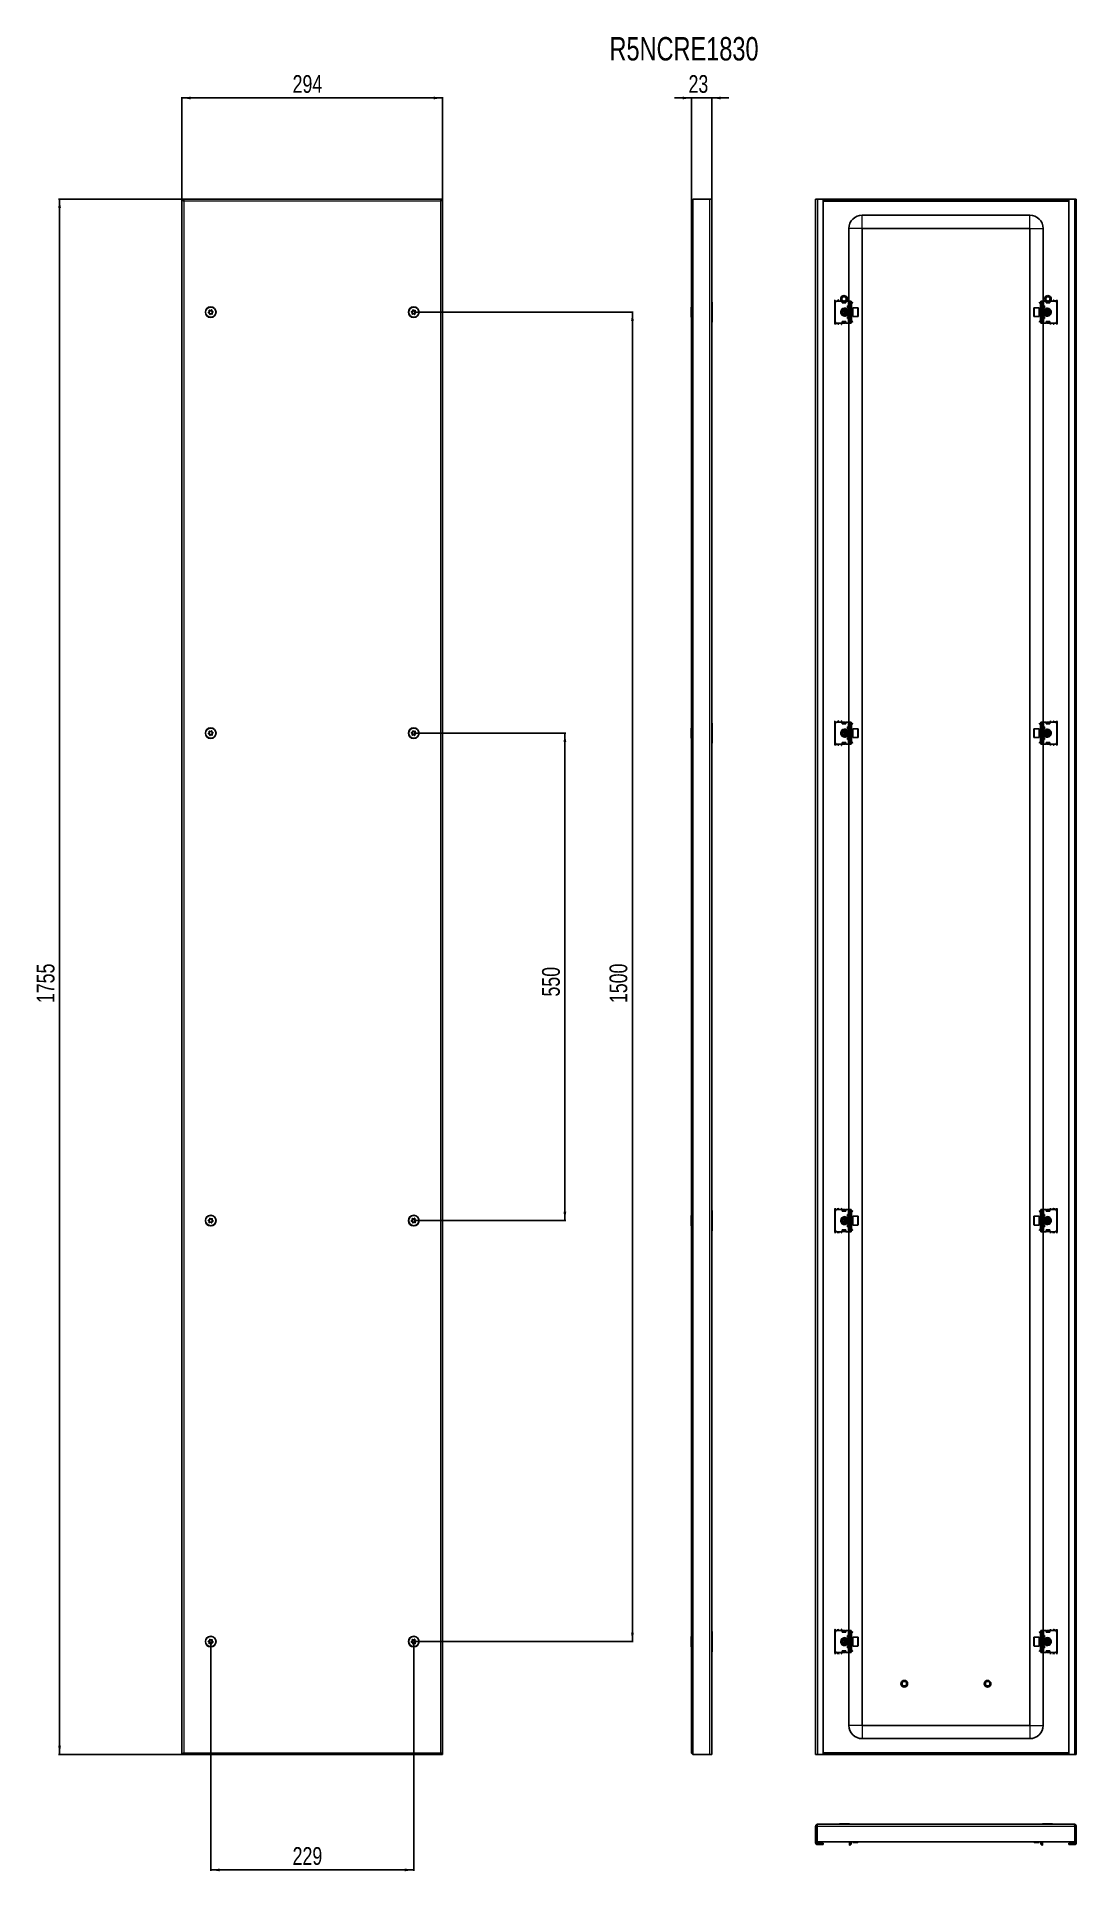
# Model space of a CAD drawing. Header units: millimetres. Extents: x 130 to 1303, y -878 to 1192.
import ezdxf

# ---------------------------------------------------------------- set-up
doc = ezdxf.new("R2010")
doc.units = ezdxf.units.MM
doc.layers.add('FORMAT', color=7, linetype='Continuous')
doc.styles.add('SLDTEXTSTYLE0', font='TXT', dxfattribs={"width": 0.75})
doc.dimstyles.new('SLDDIMSTYLE0', dxfattribs={"dimtxt": 20, "dimasz": 10, "dimexe": 0, "dimexo": 0.0625, "dimgap": 5, "dimtad": 2, "dimdec": 1, "dimrnd": 1e-09, "dimzin": 12, "dimdsep": 46, "dimtxsty": 'SLDTEXTSTYLE0', "dimsah": 1, "dimcen": 0.09, "dimadec": 0, "dimazin": 3, "dimtfac": 1, "dimtmove": 0, "dimatfit": 0, "dimfxl": 0, "dimfrac": 2, "dimtolj": 1, "dimtzin": 12, "dimarcsym": 0})
doc.dimstyles.new('SLDDIMSTYLE1', dxfattribs={"dimtxt": 20, "dimasz": 10, "dimexe": 0, "dimexo": 0.0625, "dimgap": 5, "dimtad": 2, "dimdec": 1, "dimrnd": 1e-09, "dimzin": 12, "dimdsep": 46, "dimtxsty": 'SLDTEXTSTYLE0', "dimsah": 1, "dimcen": 0.09, "dimadec": 0, "dimazin": 3, "dimtfac": 1, "dimtofl": 0, "dimtmove": 0, "dimatfit": 3, "dimfxl": 0, "dimfrac": 2, "dimtolj": 1, "dimtzin": 12, "dimarcsym": 0})

msp = doc.modelspace()

# ---------------------------------------------------------------- texts
at = {"layer": 'FORMAT', "insert": (776.08, 1191.54), "char_height": 26.458, "attachment_point": 1, "style": 'SLDTEXTSTYLE0'}
msp.add_mtext('R5NCRE1830', dxfattribs=at)

# ---------------------------------------------------------------- blocks, each defined once
blk = doc.blocks.new('_D')
at = {"layer": 'FORMAT'}
for p, q in [((868.5, 1122.8), (849.3, 1122.8)), ((868.5, 1006.5), (868.5, 1123.8)), ((868.5, 1122.8), (891.5, 1122.8)), ((891.5, 1008.6), (891.5, 1123.8)), ((891.5, 1122.8), (910.7, 1122.8))]:
    blk.add_line(p, q, dxfattribs=at)
for points in [[(868.5, 1122.8), (858.5, 1124.3), (858.5, 1121.2)], [(891.5, 1122.8), (901.5, 1121.2), (901.5, 1124.3)]]:
    blk.add_solid(points, dxfattribs=at)
at = {"layer": 'FORMAT', "insert": (865.2, 1148.6), "char_height": 20, "attachment_point": 1, "style": 'SLDTEXTSTYLE0'}
blk.add_mtext('23', dxfattribs=at)
blk = doc.blocks.new('_D_1')
at = {"layer": 'FORMAT'}
for p, q in [((293.7, 1008.6), (154.7, 1008.6)), ((155.7, 1008.6), (155.7, -746.4)), ((293.7, -746.4), (154.7, -746.4))]:
    blk.add_line(p, q, dxfattribs=at)
for points in [[(155.7, 1008.6), (154.2, 998.6), (157.3, 998.6)], [(155.7, -746.4), (157.3, -736.4), (154.2, -736.4)]]:
    blk.add_solid(points, dxfattribs=at)
at = {"layer": 'FORMAT', "insert": (130, 101.5), "char_height": 20, "attachment_point": 1, "rotation": 90, "style": 'SLDTEXTSTYLE0'}
blk.add_mtext('1755', dxfattribs=at)
blk = doc.blocks.new('_D_2')
at = {"layer": 'FORMAT'}
for p, q in [((293.7, 1008.6), (293.7, 1123.8)), ((293.7, 1122.8), (587.7, 1122.8)), ((587.7, 1008.6), (587.7, 1123.8))]:
    blk.add_line(p, q, dxfattribs=at)
for points in [[(293.7, 1122.8), (303.7, 1121.2), (303.7, 1124.3)], [(587.7, 1122.8), (577.7, 1124.3), (577.7, 1121.2)]]:
    blk.add_solid(points, dxfattribs=at)
at = {"layer": 'FORMAT', "insert": (418.6, 1148.6), "char_height": 20, "attachment_point": 1, "style": 'SLDTEXTSTYLE0'}
blk.add_mtext('294', dxfattribs=at)
blk = doc.blocks.new('_D_3')
at = {"layer": 'FORMAT'}
for p, q in [((555.2, 881.1), (802.9, 881.1)), ((801.9, 881.1), (801.9, -618.9)), ((555.2, -618.9), (802.9, -618.9))]:
    blk.add_line(p, q, dxfattribs=at)
for points in [[(801.9, 881.1), (800.4, 871.1), (803.5, 871.1)], [(801.9, -618.9), (803.5, -608.9), (800.4, -608.9)]]:
    blk.add_solid(points, dxfattribs=at)
at = {"layer": 'FORMAT', "insert": (776.1, 101.5), "char_height": 20, "attachment_point": 1, "rotation": 90, "style": 'SLDTEXTSTYLE0'}
blk.add_mtext('1500', dxfattribs=at)
blk = doc.blocks.new('_D_4')
at = {"layer": 'FORMAT'}
for p, q in [((326.2, -618.9), (326.2, -877.6)), ((555.2, -618.9), (555.2, -877.6)), ((326.2, -876.6), (555.2, -876.6))]:
    blk.add_line(p, q, dxfattribs=at)
for points in [[(326.2, -876.6), (336.2, -878.1), (336.2, -875)], [(555.2, -876.6), (545.2, -875), (545.2, -878.1)]]:
    blk.add_solid(points, dxfattribs=at)
at = {"layer": 'FORMAT', "insert": (418.6, -850.8), "char_height": 20, "attachment_point": 1, "style": 'SLDTEXTSTYLE0'}
blk.add_mtext('229', dxfattribs=at)
blk = doc.blocks.new('_D_5')
at = {"layer": 'FORMAT'}
for p, q in [((555.2, 406.1), (726.7, 406.1)), ((725.7, 406.1), (725.7, -143.9)), ((555.2, -143.9), (726.7, -143.9))]:
    blk.add_line(p, q, dxfattribs=at)
for points in [[(725.7, 406.1), (724.2, 396.1), (727.3, 396.1)], [(725.7, -143.9), (727.3, -133.9), (724.2, -133.9)]]:
    blk.add_solid(points, dxfattribs=at)
at = {"layer": 'FORMAT', "insert": (700, 108.9), "char_height": 20, "attachment_point": 1, "rotation": 90, "style": 'SLDTEXTSTYLE0'}
blk.add_mtext('550', dxfattribs=at)

# ---------------------------------------------------------------- dimensions: what is measured, and where the dimension line sits
at = {"layer": 'FORMAT'}
for base, p1, p2, angle, picture, middle in [((587.74, 1122.77), (293.74, 1008.6), (587.74, 1008.6), 0, '_D_2', (440.74, 1122.77)), ((155.73, -746.4), (293.74, 1008.6), (293.74, -746.4), 90, '_D_1', (155.73, 131.1)), ((801.91, -618.9), (555.24, 881.1), (555.24, -618.9), 90, '_D_3', (801.91, 131.1)), ((725.74, -143.9), (555.24, 406.1), (555.24, -143.9), 90, '_D_5', (725.74, 131.1))]:
    dim = msp.add_linear_dim(base=base, p1=p1, p2=p2, angle=angle, dimstyle='SLDDIMSTYLE1', dxfattribs=at)
    dim.commit()
    dim.dimension.update_dxf_attribs({"geometry": picture, "text_midpoint": middle, "dimtype": 160})
for base, p1, p2, dimstyle, picture, middle in [((891.5, 1122.77), (868.5, 1006.5), (891.5, 1008.6), 'SLDDIMSTYLE0', '_D', (880, 1122.77)), ((555.24, -876.56), (326.24, -618.9), (555.24, -618.9), 'SLDDIMSTYLE1', '_D_4', (440.74, -876.56))]:
    dim = msp.add_linear_dim(base=base, p1=p1, p2=p2, dimstyle=dimstyle, dxfattribs=at)
    dim.commit()
    dim.dimension.update_dxf_attribs({"geometry": picture, "text_midpoint": middle, "dimtype": 160})

# ---------------------------------------------------------------- linework, layer by layer
at = {"color": 7, "linetype": 'Continuous', "lineweight": 25}
for p, q in [((293.74, 1008.6), (293.74, -746.4)), ((293.74, 1008.6), (295.24, 1008.6)), ((295.43, 1008.6), (295.24, 1008.6)), ((295.44, 1007.49), (295.44, 1008.6)), ((586.04, 1008.6), (295.44, 1008.6)), ((586.04, 1007.49), (586.04, 1008.6)), ((586.24, 1008.6), (586.04, 1008.6)), ((586.24, 1008.6), (587.74, 1008.6)), ((587.74, -746.4), (587.74, 1008.6)), ((868.5, -744.3), (868.5, 1006.5)), ((870.6, 1008.6), (889.4, 1008.6)), ((889.4, 1008.6), (891.5, 1008.6)), ((891.5, 1008.6), (891.5, -746.4)), ((1008.63, 1008.6), (1010.73, 1008.6)), ((1008.63, -746.4), (1008.63, 1008.6)), ((1010.73, 1008.6), (1017.13, 1008.6)), ((1017.13, 1008.6), (1017.13, -746.4)), ((1017.13, 1008.6), (1294.13, 1008.6)), ((1017.13, 1007.1), (1294.13, 1007.1)), ((1294.13, -746.4), (1294.13, 1008.6)), ((1294.13, 1008.6), (1300.53, 1008.6)), ((1300.53, 1008.6), (1302.63, 1008.6)), ((1302.63, 1008.6), (1302.63, -746.4)), ((1046.13, 975.6), (1046.13, 893.6)), ((1250.13, 990.6), (1061.13, 990.6)), ((1061.13, 975.6), (1061.13, -713.4)), ((1250.13, 975.6), (1061.13, 975.6)), ((1250.13, -713.4), (1250.13, 975.6)), ((1265.13, 893.6), (1265.13, 975.6)), ((892, 891.6), (892, 870.6)), ((1030.13, 893.85), (1030.13, 868.35)), ((1030.63, 891.6), (1030.63, 870.6)), ((1038.63, 893.6), (1032.63, 893.6)), ((1038.63, 893.6), (1038.63, 891.6)), ((1038.83, 892.82), (1038.63, 892.93)), ((1038.63, 891.6), (1042.63, 891.6)), ((1038.83, 891.6), (1038.83, 892.82)), ((1038.88, 893.23), (1039.21, 893.46)), ((1039.38, 893.23), (1038.88, 892.87)), ((1038.88, 892.87), (1038.88, 893.23)), ((1038.88, 891.96), (1038.88, 892.87)), ((1038.88, 891.6), (1038.88, 891.96)), ((1039.38, 893.38), (1039.38, 893.23)), ((1039.38, 893.23), (1039.78, 893.23)), ((1041.47, 893.23), (1041.88, 893.23)), ((1041.88, 893.23), (1041.88, 893.38)), ((1042.38, 892.87), (1041.88, 893.23)), ((1042.04, 893.46), (1042.38, 893.23)), ((1042.38, 893.23), (1042.38, 892.87)), ((1042.63, 892.93), (1042.38, 892.79)), ((1042.38, 892.87), (1042.38, 891.96)), ((1042.38, 891.96), (1042.38, 891.6)), ((1045.13, 893.6), (1042.63, 893.6)), ((1042.63, 891.6), (1042.63, 893.6)), ((1046.63, 893.6), (1045.13, 893.6)), ((1046.63, 893.6), (1048.63, 893.6)), ((1046.63, 891.6), (1046.63, 893.6)), ((1046.63, 891.6), (1046.63, 870.6)), ((1047.63, 870.6), (1047.63, 891.6)), ((1048.63, 893.6), (1048.63, 893.34)), ((1048.63, 893.34), (1048.63, 868.87)), ((1048.63, 892.52), (1048.83, 892.31)), ((1049.13, 891.6), (1049.13, 891.14)), ((1049.21, 891.27), (1050.19, 892.24)), ((1049.57, 890.92), (1049.21, 891.27)), ((1049.57, 890.92), (1050.54, 891.89)), ((1050.19, 892.24), (1050.54, 891.89)), ((1261.07, 892.24), (1260.71, 891.89)), ((1261.69, 890.92), (1260.71, 891.89)), ((1262.04, 891.27), (1261.07, 892.24)), ((1261.69, 890.92), (1262.04, 891.27)), ((1262.13, 891.6), (1262.13, 891.21)), ((1262.42, 892.31), (1262.63, 892.52)), ((1262.63, 893.6), (1264.63, 893.6)), ((1262.63, 893.34), (1262.63, 893.6)), ((1262.63, 868.87), (1262.63, 893.34)), ((1263.63, 891.6), (1263.63, 870.6)), ((1264.63, 893.6), (1264.63, 891.6)), ((1264.63, 893.6), (1266.13, 893.6)), ((1264.63, 870.6), (1264.63, 891.6)), ((1266.13, 893.6), (1268.63, 893.6)), ((1268.63, 893.6), (1268.63, 891.6)), ((1268.88, 892.79), (1268.63, 892.93)), ((1268.63, 891.6), (1272.63, 891.6)), ((1268.88, 893.23), (1269.21, 893.46)), ((1269.38, 893.23), (1268.88, 892.87)), ((1268.88, 892.87), (1268.88, 893.23)), ((1268.88, 891.96), (1268.88, 892.87)), ((1268.88, 891.6), (1268.88, 891.96)), ((1269.38, 893.38), (1269.38, 893.23)), ((1269.38, 893.23), (1269.78, 893.23)), ((1271.47, 893.23), (1271.88, 893.23)), ((1271.88, 893.23), (1271.88, 893.38)), ((1272.38, 892.87), (1271.88, 893.23)), ((1272.04, 893.46), (1272.38, 893.23)), ((1272.38, 893.23), (1272.38, 892.87)), ((1272.38, 892.87), (1272.38, 891.96)), ((1272.38, 891.96), (1272.38, 891.6)), ((1272.63, 892.93), (1272.43, 892.82)), ((1272.43, 892.82), (1272.43, 891.6)), ((1272.63, 891.6), (1272.63, 893.6)), ((1272.63, 893.6), (1278.63, 893.6)), ((1280.63, 870.6), (1280.63, 891.6)), ((1281.13, 868.35), (1281.13, 893.85)), ((868.5, 886.89), (868.2, 886.89)), ((868.2, 875.32), (868.2, 886.89)), ((868.2, 875.32), (868.5, 875.32)), ((1042.63, 870.6), (1038.63, 870.6)), ((1038.63, 870.6), (1038.63, 868.6)), ((1038.83, 868.72), (1038.83, 870.6)), ((1038.88, 870.25), (1038.88, 870.6)), ((1038.88, 869.34), (1038.88, 870.25)), ((1040.1, 878.54), (1040.93, 878.35)), ((1041.18, 884.1), (1040.63, 883.55)), ((1040.63, 883.55), (1040.63, 878.66)), ((1040.63, 878.66), (1041.18, 878.1)), ((1041.24, 884.1), (1041.18, 884.1)), ((1041.18, 884.1), (1041.18, 878.1)), ((1041.18, 878.1), (1041.24, 878.1)), ((1041.63, 883.55), (1041.24, 884.1)), ((1041.24, 884.1), (1041.24, 879.96)), ((1041.24, 879.96), (1041.24, 878.1)), ((1041.24, 878.1), (1041.63, 878.66)), ((1041.42, 878.36), (1041.79, 878.43)), ((1042.01, 884.1), (1041.63, 883.55)), ((1041.63, 883.55), (1041.63, 880.17)), ((1041.63, 880.17), (1041.63, 878.66)), ((1041.63, 878.66), (1042.01, 878.1)), ((1042.24, 884.1), (1042.01, 884.1)), ((1042.01, 884.1), (1042.01, 879.96)), ((1042.01, 879.96), (1042.01, 878.1)), ((1042.01, 878.1), (1042.24, 878.1)), ((1042.63, 883.55), (1042.24, 884.1)), ((1042.24, 884.1), (1042.24, 879.96)), ((1042.24, 879.96), (1042.24, 878.1)), ((1042.24, 878.1), (1042.63, 878.66)), ((1042.38, 870.6), (1042.38, 870.25)), ((1042.38, 870.25), (1042.38, 869.34)), ((1042.46, 883.79), (1042.7, 883.66)), ((1042.7, 878.55), (1042.46, 878.42)), ((1043.01, 884.1), (1042.63, 883.55)), ((1042.63, 883.55), (1042.63, 880.17)), ((1042.63, 880.17), (1042.63, 878.66)), ((1042.63, 878.66), (1043.01, 878.1)), ((1042.63, 868.6), (1042.63, 870.6)), ((1043.24, 884.1), (1043.01, 884.1)), ((1043.01, 884.1), (1043.01, 879.96)), ((1043.01, 879.96), (1043.01, 878.1)), ((1043.01, 878.1), (1043.24, 878.1)), ((1043.63, 883.55), (1043.24, 884.1)), ((1043.24, 884.1), (1043.24, 879.96)), ((1043.24, 879.96), (1043.24, 878.1)), ((1043.24, 878.1), (1043.63, 878.66)), ((1044.01, 884.1), (1043.63, 883.55)), ((1043.63, 883.55), (1043.63, 880.17)), ((1043.63, 880.17), (1043.63, 878.66)), ((1043.63, 878.66), (1044.01, 878.1)), ((1044.24, 884.1), (1044.01, 884.1)), ((1044.01, 884.1), (1044.01, 879.96)), ((1044.01, 879.96), (1044.01, 878.1)), ((1044.01, 878.1), (1044.24, 878.1)), ((1044.63, 883.55), (1044.24, 884.1)), ((1044.24, 884.1), (1044.24, 879.96)), ((1044.24, 879.96), (1044.24, 878.1)), ((1044.24, 878.1), (1044.63, 878.66)), ((1044.63, 888.1), (1044.63, 886.1)), ((1045.13, 888.1), (1044.63, 888.1)), ((1044.63, 886.35), (1045.63, 886.35)), ((1044.63, 886.1), (1046.3, 885.14)), ((1046.13, 885.1), (1044.63, 885.1)), ((1044.63, 885.1), (1044.63, 877.1)), ((1044.63, 877.1), (1046.13, 877.1)), ((1046.3, 877.07), (1044.63, 876.1)), ((1044.63, 876.1), (1044.63, 874.1)), ((1045.63, 875.85), (1044.63, 875.85)), ((1044.63, 874.1), (1045.13, 874.1)), ((1046.63, 888.1), (1045.13, 888.1)), ((1045.13, 874.1), (1046.63, 874.1)), ((1045.63, 886.35), (1046.13, 886.35)), ((1046.13, 875.85), (1045.63, 875.85)), ((1046.13, 886.35), (1046.13, 885.24)), ((1046.13, 876.97), (1046.13, 875.85)), ((1046.63, 868.6), (1046.63, 870.6)), ((1049.13, 889.85), (1048.63, 889.85)), ((1049.13, 886.35), (1048.63, 886.35)), ((1049.01, 884.1), (1048.63, 883.55)), ((1048.63, 878.66), (1049.01, 878.1)), ((1048.63, 875.85), (1049.13, 875.85)), ((1049.13, 872.35), (1048.63, 872.35)), ((1048.83, 869.9), (1048.63, 869.69)), ((1049.24, 884.1), (1049.01, 884.1)), ((1049.01, 884.1), (1049.01, 879.96)), ((1049.01, 879.96), (1049.01, 878.1)), ((1049.01, 878.1), (1049.24, 878.1)), ((1049.13, 886.35), (1049.13, 889.85)), ((1049.13, 884.1), (1049.13, 886.35)), ((1049.13, 875.85), (1049.13, 878.1)), ((1049.13, 872.35), (1049.13, 875.85)), ((1049.13, 870.6), (1049.13, 871)), ((1049.57, 871.29), (1049.21, 870.94)), ((1049.21, 870.94), (1050.19, 869.97)), ((1049.63, 883.55), (1049.24, 884.1)), ((1049.24, 884.1), (1049.24, 879.96)), ((1049.24, 879.96), (1049.24, 878.1)), ((1049.24, 878.1), (1049.63, 878.66)), ((1049.57, 871.29), (1050.54, 870.32)), ((1050.01, 884.1), (1049.63, 883.55)), ((1049.63, 883.55), (1049.63, 880.17)), ((1049.63, 880.17), (1049.63, 878.66)), ((1049.63, 878.66), (1050.01, 878.1)), ((1050.38, 884.1), (1050.01, 884.1)), ((1050.01, 884.1), (1050.01, 879.96)), ((1050.01, 879.96), (1050.01, 878.1)), ((1050.01, 878.1), (1050.38, 878.1)), ((1050.19, 869.97), (1050.54, 870.32)), ((1056.03, 886.1), (1050.63, 886.1)), ((1050.63, 886.1), (1050.63, 876.1)), ((1050.63, 876.1), (1056.03, 876.1)), ((1056.63, 885.5), (1056.63, 876.7)), ((1254.63, 885.17), (1254.63, 885.5)), ((1254.63, 876.7), (1254.63, 885.17)), ((1260.63, 886.1), (1255.23, 886.1)), ((1255.23, 876.1), (1260.63, 876.1)), ((1260.63, 885.73), (1260.63, 886.1)), ((1260.63, 876.1), (1260.63, 885.73)), ((1261.69, 871.29), (1260.71, 870.32)), ((1261.07, 869.97), (1260.71, 870.32)), ((1261.24, 884.1), (1260.88, 884.1)), ((1260.88, 878.1), (1261.24, 878.1)), ((1262.04, 870.94), (1261.07, 869.97)), ((1261.63, 883.55), (1261.24, 884.1)), ((1261.24, 879.96), (1261.24, 884.1)), ((1261.24, 878.1), (1261.24, 879.96)), ((1261.24, 878.1), (1261.63, 878.66)), ((1262.01, 884.1), (1261.63, 883.55)), ((1261.63, 880.17), (1261.63, 883.55)), ((1261.63, 878.66), (1261.63, 880.17)), ((1261.63, 878.66), (1262.01, 878.1)), ((1261.69, 871.29), (1262.04, 870.94)), ((1262.24, 884.1), (1262.01, 884.1)), ((1262.01, 879.96), (1262.01, 884.1)), ((1262.01, 878.1), (1262.01, 879.96)), ((1262.01, 878.1), (1262.24, 878.1)), ((1262.13, 889.85), (1262.63, 889.85)), ((1262.13, 889.85), (1262.13, 886.35)), ((1262.63, 886.35), (1262.13, 886.35)), ((1262.13, 886.35), (1262.13, 884.1)), ((1262.13, 878.1), (1262.13, 875.85)), ((1262.13, 875.85), (1262.13, 872.35)), ((1262.13, 875.85), (1262.63, 875.85)), ((1262.13, 872.35), (1262.63, 872.35)), ((1262.13, 870.6), (1262.13, 871.06)), ((1262.63, 883.55), (1262.24, 884.1)), ((1262.24, 879.96), (1262.24, 884.1)), ((1262.24, 878.1), (1262.24, 879.96)), ((1262.24, 878.1), (1262.63, 878.66)), ((1262.63, 869.69), (1262.42, 869.9)), ((1266.13, 888.1), (1264.63, 888.1)), ((1264.63, 874.1), (1266.13, 874.1)), ((1264.63, 870.6), (1264.63, 868.6)), ((1264.95, 885.14), (1266.63, 886.1)), ((1266.63, 876.1), (1264.95, 877.07)), ((1265.13, 885.24), (1265.13, 886.35)), ((1265.13, 886.35), (1265.63, 886.35)), ((1266.63, 885.1), (1265.13, 885.1)), ((1265.13, 877.1), (1266.63, 877.1)), ((1265.13, 875.85), (1265.13, 876.97)), ((1265.63, 875.85), (1265.13, 875.85)), ((1265.63, 886.35), (1266.63, 886.35)), ((1266.63, 875.85), (1265.63, 875.85)), ((1266.63, 888.1), (1266.13, 888.1)), ((1266.13, 874.1), (1266.63, 874.1)), ((1266.63, 886.1), (1266.63, 888.1)), ((1266.63, 877.1), (1266.63, 885.1)), ((1267.01, 884.1), (1266.63, 883.55)), ((1266.63, 878.66), (1267.01, 878.1)), ((1266.63, 874.1), (1266.63, 876.1)), ((1267.24, 884.1), (1267.01, 884.1)), ((1267.01, 879.96), (1267.01, 884.1)), ((1267.01, 878.1), (1267.01, 879.96)), ((1267.01, 878.1), (1267.24, 878.1)), ((1267.63, 883.55), (1267.24, 884.1)), ((1267.24, 879.96), (1267.24, 884.1)), ((1267.24, 878.1), (1267.24, 879.96)), ((1267.24, 878.1), (1267.63, 878.66)), ((1268.01, 884.1), (1267.63, 883.55)), ((1267.63, 880.17), (1267.63, 883.55)), ((1267.63, 878.66), (1267.63, 880.17)), ((1267.63, 878.66), (1268.01, 878.1)), ((1268.24, 884.1), (1268.01, 884.1)), ((1268.01, 879.96), (1268.01, 884.1)), ((1268.01, 878.1), (1268.01, 879.96)), ((1268.01, 878.1), (1268.24, 878.1)), ((1268.63, 883.55), (1268.24, 884.1)), ((1268.24, 879.96), (1268.24, 884.1)), ((1268.24, 878.1), (1268.24, 879.96)), ((1268.24, 878.1), (1268.63, 878.66)), ((1268.55, 883.66), (1268.8, 883.79)), ((1268.8, 878.42), (1268.55, 878.55)), ((1269.01, 884.1), (1268.63, 883.55)), ((1268.63, 880.17), (1268.63, 883.55)), ((1268.63, 878.66), (1268.63, 880.17)), ((1268.63, 878.66), (1269.01, 878.1)), ((1272.63, 870.6), (1268.63, 870.6)), ((1268.63, 870.6), (1268.63, 868.6)), ((1268.88, 870.25), (1268.88, 870.6)), ((1268.88, 869.34), (1268.88, 870.25)), ((1269.24, 884.1), (1269.01, 884.1)), ((1269.01, 879.96), (1269.01, 884.1)), ((1269.01, 878.1), (1269.01, 879.96)), ((1269.01, 878.1), (1269.24, 878.1)), ((1269.63, 883.55), (1269.24, 884.1)), ((1269.24, 879.96), (1269.24, 884.1)), ((1269.24, 878.1), (1269.24, 879.96)), ((1269.24, 878.1), (1269.63, 878.66)), ((1269.46, 878.43), (1269.84, 878.36)), ((1270.01, 884.1), (1269.63, 883.55)), ((1269.63, 880.17), (1269.63, 883.55)), ((1269.63, 878.66), (1269.63, 880.17)), ((1269.63, 878.66), (1270.01, 878.1)), ((1270.07, 884.1), (1270.01, 884.1)), ((1270.01, 879.96), (1270.01, 884.1)), ((1270.01, 878.1), (1270.01, 879.96)), ((1270.01, 878.1), (1270.07, 878.1)), ((1270.63, 883.55), (1270.07, 884.1)), ((1270.07, 883.88), (1270.07, 884.1)), ((1270.07, 878.1), (1270.07, 883.88)), ((1270.07, 878.1), (1270.63, 878.66)), ((1270.32, 878.35), (1271.15, 878.54)), ((1270.63, 883.37), (1270.63, 883.55)), ((1270.63, 878.66), (1270.63, 883.37)), ((1272.38, 870.6), (1272.38, 870.25)), ((1272.38, 870.25), (1272.38, 869.34)), ((1272.43, 870.6), (1272.43, 868.72)), ((1272.63, 868.6), (1272.63, 870.6)), ((1038.63, 868.6), (1032.63, 868.6)), ((1038.13, 868.6), (1038.13, 868.35)), ((1038.63, 868.72), (1038.83, 868.72)), ((1038.88, 869.34), (1039.38, 868.98)), ((1038.88, 868.98), (1038.88, 869.34)), ((1039.38, 868.63), (1038.88, 868.98)), ((1041.88, 868.98), (1039.38, 868.98)), ((1039.38, 868.98), (1039.38, 868.63)), ((1041.88, 868.63), (1039.38, 868.63)), ((1041.88, 868.98), (1042.38, 869.34)), ((1041.88, 868.63), (1041.88, 868.98)), ((1042.38, 868.98), (1041.88, 868.63)), ((1042.38, 869.34), (1042.38, 868.98)), ((1045.13, 868.6), (1042.63, 868.6)), ((1046.63, 868.6), (1045.13, 868.6)), ((1046.13, 868.6), (1046.13, 418.6)), ((1048.63, 868.6), (1046.63, 868.6)), ((1048.63, 868.87), (1048.63, 868.6)), ((1262.63, 868.6), (1262.63, 868.87)), ((1264.63, 868.6), (1262.63, 868.6)), ((1264.63, 868.6), (1266.13, 868.6)), ((1265.13, 418.6), (1265.13, 868.6)), ((1266.13, 868.6), (1268.63, 868.6)), ((1268.88, 868.98), (1268.88, 869.34)), ((1268.88, 869.34), (1269.38, 868.98)), ((1269.38, 868.63), (1268.88, 868.98)), ((1269.38, 868.98), (1269.38, 868.63)), ((1271.88, 868.98), (1269.38, 868.98)), ((1271.88, 868.63), (1269.38, 868.63)), ((1271.88, 868.98), (1272.38, 869.34)), ((1271.88, 868.63), (1271.88, 868.98)), ((1272.38, 868.98), (1271.88, 868.63)), ((1272.38, 869.34), (1272.38, 868.98)), ((1272.43, 868.72), (1272.63, 868.72)), ((1272.63, 868.6), (1278.63, 868.6)), ((1273.13, 868.35), (1273.13, 868.6)), ((892, 416.6), (892, 395.6)), ((1030.13, 418.85), (1030.13, 393.35)), ((1030.63, 416.6), (1030.63, 395.6)), ((1038.63, 418.6), (1032.63, 418.6)), ((1038.13, 418.85), (1038.13, 418.6)), ((1038.63, 418.6), (1038.63, 416.6)), ((1038.83, 418.49), (1038.63, 418.49)), ((1038.63, 416.6), (1042.63, 416.6)), ((1038.83, 416.6), (1038.83, 418.49)), ((1038.88, 418.23), (1039.38, 418.58)), ((1039.38, 418.23), (1038.88, 417.87)), ((1038.88, 417.87), (1038.88, 418.23)), ((1038.88, 416.96), (1038.88, 417.87)), ((1038.88, 416.6), (1038.88, 416.96)), ((1039.38, 418.58), (1039.38, 418.23)), ((1039.38, 418.58), (1041.88, 418.58)), ((1039.38, 418.23), (1041.88, 418.23)), ((1041.88, 418.23), (1041.88, 418.58)), ((1041.88, 418.58), (1042.38, 418.23)), ((1042.38, 417.87), (1041.88, 418.23)), ((1042.38, 418.23), (1042.38, 417.87)), ((1042.38, 417.87), (1042.38, 416.96)), ((1042.38, 416.96), (1042.38, 416.6)), ((1042.63, 416.6), (1042.63, 418.6)), ((1045.13, 418.6), (1042.63, 418.6)), ((1046.63, 418.6), (1045.13, 418.6)), ((1046.63, 418.6), (1048.63, 418.6)), ((1046.63, 416.6), (1046.63, 418.6)), ((1046.63, 416.6), (1046.63, 395.6)), ((1047.63, 395.6), (1047.63, 416.6)), ((1048.63, 418.6), (1048.63, 418.34)), ((1048.63, 418.34), (1048.63, 393.87)), ((1048.63, 417.52), (1048.83, 417.31)), ((1049.13, 414.85), (1048.63, 414.85)), ((1049.13, 416.6), (1049.13, 416.14)), ((1049.13, 411.35), (1049.13, 414.85)), ((1049.21, 416.27), (1050.19, 417.24)), ((1049.57, 415.92), (1049.21, 416.27)), ((1049.57, 415.92), (1050.54, 416.89)), ((1050.19, 417.24), (1050.54, 416.89)), ((1261.07, 417.24), (1260.71, 416.89)), ((1261.69, 415.92), (1260.71, 416.89)), ((1262.04, 416.27), (1261.07, 417.24)), ((1261.69, 415.92), (1262.04, 416.27)), ((1262.13, 416.6), (1262.13, 416.21)), ((1262.13, 414.85), (1262.63, 414.85)), ((1262.13, 414.85), (1262.13, 411.35)), ((1262.42, 417.31), (1262.63, 417.52)), ((1262.63, 418.6), (1264.63, 418.6)), ((1262.63, 418.34), (1262.63, 418.6)), ((1262.63, 393.87), (1262.63, 418.34)), ((1263.63, 416.6), (1263.63, 395.6)), ((1264.63, 418.6), (1264.63, 416.6)), ((1264.63, 418.6), (1266.13, 418.6)), ((1264.63, 395.6), (1264.63, 416.6)), ((1266.13, 418.6), (1268.63, 418.6)), ((1268.63, 418.6), (1268.63, 416.6)), ((1268.63, 416.6), (1272.63, 416.6)), ((1268.88, 418.23), (1269.38, 418.58)), ((1269.38, 418.23), (1268.88, 417.87)), ((1268.88, 417.87), (1268.88, 418.23)), ((1268.88, 416.96), (1268.88, 417.87)), ((1268.88, 416.6), (1268.88, 416.96)), ((1269.38, 418.58), (1269.38, 418.23)), ((1269.38, 418.58), (1271.88, 418.58)), ((1269.38, 418.23), (1271.88, 418.23)), ((1271.88, 418.23), (1271.88, 418.58)), ((1271.88, 418.58), (1272.38, 418.23)), ((1272.38, 417.87), (1271.88, 418.23)), ((1272.38, 418.23), (1272.38, 417.87)), ((1272.38, 417.87), (1272.38, 416.96)), ((1272.38, 416.96), (1272.38, 416.6)), ((1272.43, 418.49), (1272.43, 416.6)), ((1272.63, 418.49), (1272.43, 418.49)), ((1272.63, 416.6), (1272.63, 418.6)), ((1272.63, 418.6), (1278.63, 418.6)), ((1273.13, 418.6), (1273.13, 418.85)), ((1280.63, 395.6), (1280.63, 416.6)), ((1281.13, 393.35), (1281.13, 418.85)), ((868.5, 411.89), (868.2, 411.89)), ((868.2, 400.32), (868.2, 411.89)), ((868.2, 400.32), (868.5, 400.32)), ((1038.63, 393.6), (1032.63, 393.6)), ((1038.13, 393.6), (1038.13, 393.35)), ((1042.63, 395.6), (1038.63, 395.6)), ((1038.63, 395.6), (1038.63, 393.6)), ((1038.63, 393.72), (1038.83, 393.72)), ((1038.83, 393.72), (1038.83, 395.6)), ((1038.88, 395.25), (1038.88, 395.6)), ((1038.88, 394.34), (1038.88, 395.25)), ((1038.88, 394.34), (1039.38, 393.98)), ((1038.88, 393.98), (1038.88, 394.34)), ((1039.38, 393.63), (1038.88, 393.98)), ((1041.88, 393.98), (1039.38, 393.98)), ((1039.38, 393.98), (1039.38, 393.63)), ((1041.88, 393.63), (1039.38, 393.63)), ((1040.1, 403.54), (1040.93, 403.35)), ((1041.18, 409.1), (1040.63, 408.55)), ((1040.63, 408.55), (1040.63, 403.66)), ((1040.63, 403.66), (1041.18, 403.1)), ((1041.24, 409.1), (1041.18, 409.1)), ((1041.18, 409.1), (1041.18, 403.1)), ((1041.18, 403.1), (1041.24, 403.1)), ((1041.63, 408.55), (1041.24, 409.1)), ((1041.24, 409.1), (1041.24, 404.96)), ((1041.24, 404.96), (1041.24, 403.1)), ((1041.24, 403.1), (1041.63, 403.66)), ((1041.42, 403.36), (1041.79, 403.43)), ((1042.01, 409.1), (1041.63, 408.55)), ((1041.63, 408.55), (1041.63, 405.17)), ((1041.63, 405.17), (1041.63, 403.66)), ((1041.63, 403.66), (1042.01, 403.1)), ((1041.88, 393.98), (1042.38, 394.34)), ((1041.88, 393.63), (1041.88, 393.98)), ((1042.38, 393.98), (1041.88, 393.63)), ((1042.24, 409.1), (1042.01, 409.1)), ((1042.01, 409.1), (1042.01, 404.96)), ((1042.01, 404.96), (1042.01, 403.1)), ((1042.01, 403.1), (1042.24, 403.1)), ((1042.63, 408.55), (1042.24, 409.1)), ((1042.24, 409.1), (1042.24, 404.96)), ((1042.24, 404.96), (1042.24, 403.1)), ((1042.24, 403.1), (1042.63, 403.66)), ((1042.38, 395.6), (1042.38, 395.25)), ((1042.38, 395.25), (1042.38, 394.34)), ((1042.38, 394.34), (1042.38, 393.98)), ((1042.46, 408.79), (1042.7, 408.66)), ((1042.7, 403.55), (1042.46, 403.42)), ((1043.01, 409.1), (1042.63, 408.55)), ((1042.63, 408.55), (1042.63, 405.17)), ((1042.63, 405.17), (1042.63, 403.66)), ((1042.63, 403.66), (1043.01, 403.1)), ((1042.63, 393.6), (1042.63, 395.6)), ((1045.13, 393.6), (1042.63, 393.6)), ((1043.24, 409.1), (1043.01, 409.1)), ((1043.01, 409.1), (1043.01, 404.96)), ((1043.01, 404.96), (1043.01, 403.1)), ((1043.01, 403.1), (1043.24, 403.1)), ((1043.63, 408.55), (1043.24, 409.1)), ((1043.24, 409.1), (1043.24, 404.96)), ((1043.24, 404.96), (1043.24, 403.1)), ((1043.24, 403.1), (1043.63, 403.66)), ((1044.01, 409.1), (1043.63, 408.55)), ((1043.63, 408.55), (1043.63, 405.17)), ((1043.63, 405.17), (1043.63, 403.66)), ((1043.63, 403.66), (1044.01, 403.1)), ((1044.24, 409.1), (1044.01, 409.1)), ((1044.01, 409.1), (1044.01, 404.96)), ((1044.01, 404.96), (1044.01, 403.1)), ((1044.01, 403.1), (1044.24, 403.1)), ((1044.63, 408.55), (1044.24, 409.1)), ((1044.24, 409.1), (1044.24, 404.96)), ((1044.24, 404.96), (1044.24, 403.1)), ((1044.24, 403.1), (1044.63, 403.66)), ((1044.63, 413.1), (1044.63, 411.1)), ((1045.13, 413.1), (1044.63, 413.1)), ((1044.63, 411.35), (1045.63, 411.35)), ((1044.63, 411.1), (1046.3, 410.14)), ((1046.13, 410.1), (1044.63, 410.1)), ((1044.63, 410.1), (1044.63, 402.1)), ((1044.63, 402.1), (1046.13, 402.1)), ((1046.3, 402.07), (1044.63, 401.1)), ((1044.63, 401.1), (1044.63, 399.1)), ((1045.63, 400.85), (1044.63, 400.85)), ((1044.63, 399.1), (1045.13, 399.1)), ((1046.63, 413.1), (1045.13, 413.1)), ((1045.13, 399.1), (1046.63, 399.1)), ((1046.63, 393.6), (1045.13, 393.6)), ((1045.63, 411.35), (1046.13, 411.35)), ((1046.13, 400.85), (1045.63, 400.85)), ((1046.13, 411.35), (1046.13, 410.24)), ((1046.13, 401.97), (1046.13, 400.85)), ((1046.13, 393.6), (1046.13, -131.4)), ((1046.63, 393.6), (1046.63, 395.6)), ((1048.63, 393.6), (1046.63, 393.6)), ((1049.13, 411.35), (1048.63, 411.35)), ((1049.01, 409.1), (1048.63, 408.55)), ((1048.63, 403.66), (1049.01, 403.1)), ((1048.63, 400.85), (1049.13, 400.85)), ((1049.13, 397.35), (1048.63, 397.35)), ((1048.83, 394.9), (1048.63, 394.69)), ((1048.63, 393.87), (1048.63, 393.6)), ((1049.24, 409.1), (1049.01, 409.1)), ((1049.01, 409.1), (1049.01, 404.96)), ((1049.01, 404.96), (1049.01, 403.1)), ((1049.01, 403.1), (1049.24, 403.1)), ((1049.13, 409.1), (1049.13, 411.35)), ((1049.13, 400.85), (1049.13, 403.1)), ((1049.13, 397.35), (1049.13, 400.85)), ((1049.13, 395.6), (1049.13, 396)), ((1049.57, 396.29), (1049.21, 395.94)), ((1049.21, 395.94), (1050.19, 394.97)), ((1049.63, 408.55), (1049.24, 409.1)), ((1049.24, 409.1), (1049.24, 404.96)), ((1049.24, 404.96), (1049.24, 403.1)), ((1049.24, 403.1), (1049.63, 403.66)), ((1049.57, 396.29), (1050.54, 395.32)), ((1050.01, 409.1), (1049.63, 408.55)), ((1049.63, 408.55), (1049.63, 405.17)), ((1049.63, 405.17), (1049.63, 403.66)), ((1049.63, 403.66), (1050.01, 403.1)), ((1050.38, 409.1), (1050.01, 409.1)), ((1050.01, 409.1), (1050.01, 404.96)), ((1050.01, 404.96), (1050.01, 403.1)), ((1050.01, 403.1), (1050.38, 403.1)), ((1050.19, 394.97), (1050.54, 395.32)), ((1056.03, 411.1), (1050.63, 411.1)), ((1050.63, 411.1), (1050.63, 401.1)), ((1050.63, 401.1), (1056.03, 401.1)), ((1056.63, 410.5), (1056.63, 401.7)), ((1254.63, 410.17), (1254.63, 410.5)), ((1254.63, 401.7), (1254.63, 410.17)), ((1260.63, 411.1), (1255.23, 411.1)), ((1255.23, 401.1), (1260.63, 401.1)), ((1260.63, 410.73), (1260.63, 411.1)), ((1260.63, 401.1), (1260.63, 410.73)), ((1261.69, 396.29), (1260.71, 395.32)), ((1261.07, 394.97), (1260.71, 395.32)), ((1261.24, 409.1), (1260.88, 409.1)), ((1260.88, 403.1), (1261.24, 403.1)), ((1262.04, 395.94), (1261.07, 394.97)), ((1261.63, 408.55), (1261.24, 409.1)), ((1261.24, 404.96), (1261.24, 409.1)), ((1261.24, 403.1), (1261.24, 404.96)), ((1261.24, 403.1), (1261.63, 403.66)), ((1262.01, 409.1), (1261.63, 408.55)), ((1261.63, 405.17), (1261.63, 408.55)), ((1261.63, 403.66), (1261.63, 405.17)), ((1261.63, 403.66), (1262.01, 403.1)), ((1261.69, 396.29), (1262.04, 395.94)), ((1262.24, 409.1), (1262.01, 409.1)), ((1262.01, 404.96), (1262.01, 409.1)), ((1262.01, 403.1), (1262.01, 404.96)), ((1262.01, 403.1), (1262.24, 403.1)), ((1262.63, 411.35), (1262.13, 411.35)), ((1262.13, 411.35), (1262.13, 409.1)), ((1262.13, 403.1), (1262.13, 400.85)), ((1262.13, 400.85), (1262.63, 400.85)), ((1262.13, 400.85), (1262.13, 397.35)), ((1262.13, 397.35), (1262.63, 397.35)), ((1262.13, 395.6), (1262.13, 396.06)), ((1262.63, 408.55), (1262.24, 409.1)), ((1262.24, 404.96), (1262.24, 409.1)), ((1262.24, 403.1), (1262.24, 404.96)), ((1262.24, 403.1), (1262.63, 403.66)), ((1262.63, 394.69), (1262.42, 394.9)), ((1262.63, 393.6), (1262.63, 393.87)), ((1264.63, 393.6), (1262.63, 393.6)), ((1266.13, 413.1), (1264.63, 413.1)), ((1264.63, 399.1), (1266.13, 399.1)), ((1264.63, 395.6), (1264.63, 393.6)), ((1264.63, 393.6), (1266.13, 393.6)), ((1264.95, 410.14), (1266.63, 411.1)), ((1266.63, 401.1), (1264.95, 402.07)), ((1265.13, 410.24), (1265.13, 411.35)), ((1265.13, 411.35), (1265.63, 411.35)), ((1266.63, 410.1), (1265.13, 410.1)), ((1265.13, 402.1), (1266.63, 402.1)), ((1265.13, 400.85), (1265.13, 401.97)), ((1265.63, 400.85), (1265.13, 400.85)), ((1265.13, -131.4), (1265.13, 393.6)), ((1265.63, 411.35), (1266.63, 411.35)), ((1266.63, 400.85), (1265.63, 400.85)), ((1266.63, 413.1), (1266.13, 413.1)), ((1266.13, 399.1), (1266.63, 399.1)), ((1266.13, 393.6), (1268.63, 393.6)), ((1266.63, 411.1), (1266.63, 413.1)), ((1266.63, 402.1), (1266.63, 410.1)), ((1267.01, 409.1), (1266.63, 408.55)), ((1266.63, 403.66), (1267.01, 403.1)), ((1266.63, 399.1), (1266.63, 401.1)), ((1267.24, 409.1), (1267.01, 409.1)), ((1267.01, 404.96), (1267.01, 409.1)), ((1267.01, 403.1), (1267.01, 404.96)), ((1267.01, 403.1), (1267.24, 403.1)), ((1267.63, 408.55), (1267.24, 409.1)), ((1267.24, 404.96), (1267.24, 409.1)), ((1267.24, 403.1), (1267.24, 404.96)), ((1267.24, 403.1), (1267.63, 403.66)), ((1268.01, 409.1), (1267.63, 408.55)), ((1267.63, 405.17), (1267.63, 408.55)), ((1267.63, 403.66), (1267.63, 405.17)), ((1267.63, 403.66), (1268.01, 403.1)), ((1268.24, 409.1), (1268.01, 409.1)), ((1268.01, 404.96), (1268.01, 409.1)), ((1268.01, 403.1), (1268.01, 404.96)), ((1268.01, 403.1), (1268.24, 403.1)), ((1268.63, 408.55), (1268.24, 409.1)), ((1268.24, 404.96), (1268.24, 409.1)), ((1268.24, 403.1), (1268.24, 404.96)), ((1268.24, 403.1), (1268.63, 403.66)), ((1268.55, 408.66), (1268.8, 408.79)), ((1268.8, 403.42), (1268.55, 403.55)), ((1269.01, 409.1), (1268.63, 408.55)), ((1268.63, 405.17), (1268.63, 408.55)), ((1268.63, 403.66), (1268.63, 405.17)), ((1268.63, 403.66), (1269.01, 403.1)), ((1272.63, 395.6), (1268.63, 395.6)), ((1268.63, 395.6), (1268.63, 393.6)), ((1268.88, 395.25), (1268.88, 395.6)), ((1268.88, 394.34), (1268.88, 395.25)), ((1268.88, 393.98), (1268.88, 394.34)), ((1268.88, 394.34), (1269.38, 393.98)), ((1269.38, 393.63), (1268.88, 393.98)), ((1269.24, 409.1), (1269.01, 409.1)), ((1269.01, 404.96), (1269.01, 409.1)), ((1269.01, 403.1), (1269.01, 404.96)), ((1269.01, 403.1), (1269.24, 403.1)), ((1269.63, 408.55), (1269.24, 409.1)), ((1269.24, 404.96), (1269.24, 409.1)), ((1269.24, 403.1), (1269.24, 404.96)), ((1269.24, 403.1), (1269.63, 403.66)), ((1269.38, 393.98), (1269.38, 393.63)), ((1271.88, 393.98), (1269.38, 393.98)), ((1271.88, 393.63), (1269.38, 393.63)), ((1269.46, 403.43), (1269.84, 403.36)), ((1270.01, 409.1), (1269.63, 408.55)), ((1269.63, 405.17), (1269.63, 408.55)), ((1269.63, 403.66), (1269.63, 405.17)), ((1269.63, 403.66), (1270.01, 403.1)), ((1270.07, 409.1), (1270.01, 409.1)), ((1270.01, 404.96), (1270.01, 409.1)), ((1270.01, 403.1), (1270.01, 404.96)), ((1270.01, 403.1), (1270.07, 403.1)), ((1270.63, 408.55), (1270.07, 409.1)), ((1270.07, 408.88), (1270.07, 409.1)), ((1270.07, 403.1), (1270.07, 408.88)), ((1270.07, 403.1), (1270.63, 403.66)), ((1270.32, 403.35), (1271.15, 403.54)), ((1270.63, 408.37), (1270.63, 408.55)), ((1270.63, 403.66), (1270.63, 408.37)), ((1271.88, 393.98), (1272.38, 394.34)), ((1271.88, 393.63), (1271.88, 393.98)), ((1272.38, 393.98), (1271.88, 393.63)), ((1272.38, 395.6), (1272.38, 395.25)), ((1272.38, 395.25), (1272.38, 394.34)), ((1272.38, 394.34), (1272.38, 393.98)), ((1272.43, 395.6), (1272.43, 393.72)), ((1272.43, 393.72), (1272.63, 393.72)), ((1272.63, 393.6), (1272.63, 395.6)), ((1272.63, 393.6), (1278.63, 393.6)), ((1273.13, 393.35), (1273.13, 393.6)), ((868.5, -138.11), (868.2, -138.11)), ((868.2, -146.04), (868.2, -138.11)), ((892, -133.4), (892, -154.4)), ((1030.13, -131.15), (1030.13, -156.65)), ((1030.63, -133.4), (1030.63, -154.4)), ((1038.63, -131.4), (1032.63, -131.4)), ((1038.13, -131.15), (1038.13, -131.4)), ((1038.63, -131.4), (1038.63, -133.4)), ((1038.83, -131.51), (1038.63, -131.51)), ((1038.63, -133.4), (1042.63, -133.4)), ((1038.83, -133.4), (1038.83, -131.51)), ((1038.88, -131.77), (1039.38, -131.42)), ((1039.38, -131.77), (1038.88, -132.13)), ((1038.88, -132.13), (1038.88, -131.77)), ((1038.88, -133.04), (1038.88, -132.13)), ((1038.88, -133.4), (1038.88, -133.04)), ((1039.38, -131.42), (1039.38, -131.77)), ((1039.38, -131.42), (1041.88, -131.42)), ((1039.38, -131.77), (1041.88, -131.77)), ((1040.93, -141.14), (1040.1, -141.33)), ((1041.18, -140.9), (1040.63, -141.45)), ((1040.63, -141.45), (1040.63, -146.16)), ((1041.24, -140.9), (1041.18, -140.9)), ((1041.18, -140.9), (1041.18, -146.67)), ((1041.63, -141.45), (1041.24, -140.9)), ((1041.24, -140.9), (1041.24, -142.75)), ((1041.24, -142.75), (1041.24, -146.9)), ((1041.79, -141.22), (1041.42, -141.15)), ((1042.01, -140.9), (1041.63, -141.45)), ((1041.63, -141.45), (1041.63, -142.96)), ((1041.63, -142.96), (1041.63, -146.34)), ((1041.88, -131.77), (1041.88, -131.42)), ((1041.88, -131.42), (1042.38, -131.77)), ((1042.38, -132.13), (1041.88, -131.77)), ((1042.24, -140.9), (1042.01, -140.9)), ((1042.01, -140.9), (1042.01, -142.75)), ((1042.01, -142.75), (1042.01, -146.9)), ((1042.63, -141.45), (1042.24, -140.9)), ((1042.24, -140.9), (1042.24, -142.75)), ((1042.24, -142.75), (1042.24, -146.9)), ((1042.38, -131.77), (1042.38, -132.13)), ((1042.38, -132.13), (1042.38, -133.04)), ((1042.38, -133.04), (1042.38, -133.4)), ((1042.46, -141.21), (1042.7, -141.34)), ((1045.13, -131.4), (1042.63, -131.4)), ((1042.63, -133.4), (1042.63, -131.4)), ((1043.01, -140.9), (1042.63, -141.45)), ((1042.63, -141.45), (1042.63, -142.96)), ((1042.63, -142.96), (1042.63, -146.34)), ((1043.24, -140.9), (1043.01, -140.9)), ((1043.01, -140.9), (1043.01, -142.75)), ((1043.01, -142.75), (1043.01, -146.9)), ((1043.63, -141.45), (1043.24, -140.9)), ((1043.24, -140.9), (1043.24, -142.75)), ((1043.24, -142.75), (1043.24, -146.9)), ((1044.01, -140.9), (1043.63, -141.45)), ((1043.63, -141.45), (1043.63, -142.96)), ((1043.63, -142.96), (1043.63, -146.34)), ((1044.24, -140.9), (1044.01, -140.9)), ((1044.01, -140.9), (1044.01, -142.75)), ((1044.01, -142.75), (1044.01, -146.9)), ((1044.63, -141.45), (1044.24, -140.9)), ((1044.24, -140.9), (1044.24, -142.75)), ((1044.24, -142.75), (1044.24, -146.9)), ((1044.63, -136.9), (1044.63, -138.9)), ((1045.13, -136.9), (1044.63, -136.9)), ((1044.63, -138.65), (1045.63, -138.65)), ((1044.63, -138.9), (1046.3, -139.86)), ((1046.13, -139.9), (1044.63, -139.9)), ((1044.63, -139.9), (1044.63, -147.9)), ((1046.63, -131.4), (1045.13, -131.4)), ((1046.63, -136.9), (1045.13, -136.9)), ((1045.63, -138.65), (1046.13, -138.65)), ((1046.13, -138.65), (1046.13, -139.76)), ((1046.63, -133.4), (1046.63, -131.4)), ((1046.63, -131.4), (1048.63, -131.4)), ((1046.63, -133.4), (1046.63, -154.4)), ((1047.63, -154.4), (1047.63, -133.4)), ((1048.63, -131.4), (1048.63, -131.66)), ((1048.63, -131.66), (1048.63, -156.13)), ((1048.63, -132.48), (1048.83, -132.69)), ((1049.13, -135.15), (1048.63, -135.15)), ((1049.13, -138.65), (1048.63, -138.65)), ((1049.01, -140.9), (1048.63, -141.45)), ((1049.24, -140.9), (1049.01, -140.9)), ((1049.01, -140.9), (1049.01, -142.75)), ((1049.01, -142.75), (1049.01, -146.9)), ((1049.13, -133.4), (1049.13, -133.86)), ((1049.13, -138.65), (1049.13, -135.15)), ((1049.13, -140.9), (1049.13, -138.65)), ((1049.21, -133.73), (1050.19, -132.76)), ((1049.57, -134.08), (1049.21, -133.73)), ((1049.63, -141.45), (1049.24, -140.9)), ((1049.24, -140.9), (1049.24, -142.75)), ((1049.24, -142.75), (1049.24, -146.9)), ((1049.57, -134.08), (1050.54, -133.11)), ((1050.01, -140.9), (1049.63, -141.45)), ((1049.63, -141.45), (1049.63, -142.96)), ((1049.63, -142.96), (1049.63, -146.34)), ((1050.38, -140.9), (1050.01, -140.9)), ((1050.01, -140.9), (1050.01, -142.75)), ((1050.01, -142.75), (1050.01, -146.9)), ((1050.19, -132.76), (1050.54, -133.11)), ((1056.03, -138.9), (1050.63, -138.9)), ((1050.63, -138.9), (1050.63, -148.52)), ((1056.63, -139.5), (1056.63, -147.96)), ((1254.63, -148.3), (1254.63, -139.5)), ((1260.63, -138.9), (1255.23, -138.9)), ((1260.63, -148.9), (1260.63, -138.9)), ((1261.07, -132.76), (1260.71, -133.11)), ((1261.69, -134.08), (1260.71, -133.11)), ((1261.24, -140.9), (1260.88, -140.9)), ((1262.04, -133.73), (1261.07, -132.76)), ((1261.63, -141.45), (1261.24, -140.9)), ((1261.24, -142.75), (1261.24, -140.9)), ((1261.24, -146.9), (1261.24, -142.75)), ((1262.01, -140.9), (1261.63, -141.45)), ((1261.63, -142.96), (1261.63, -141.45)), ((1261.63, -146.34), (1261.63, -142.96)), ((1261.69, -134.08), (1262.04, -133.73)), ((1262.24, -140.9), (1262.01, -140.9)), ((1262.01, -142.75), (1262.01, -140.9)), ((1262.01, -146.9), (1262.01, -142.75)), ((1262.13, -133.4), (1262.13, -133.79)), ((1262.13, -135.15), (1262.63, -135.15)), ((1262.13, -135.15), (1262.13, -138.65)), ((1262.63, -138.65), (1262.13, -138.65)), ((1262.13, -138.65), (1262.13, -140.9)), ((1262.63, -141.45), (1262.24, -140.9)), ((1262.24, -142.75), (1262.24, -140.9)), ((1262.24, -146.9), (1262.24, -142.75)), ((1262.42, -132.69), (1262.63, -132.48)), ((1262.63, -131.4), (1264.63, -131.4)), ((1262.63, -131.66), (1262.63, -131.4)), ((1262.63, -156.13), (1262.63, -131.66)), ((1263.63, -133.4), (1263.63, -154.4)), ((1264.63, -131.4), (1264.63, -133.4)), ((1264.63, -131.4), (1266.13, -131.4)), ((1264.63, -154.4), (1264.63, -133.4)), ((1266.13, -136.9), (1264.63, -136.9)), ((1264.95, -139.86), (1266.63, -138.9)), ((1265.13, -139.76), (1265.13, -138.65)), ((1265.13, -138.65), (1265.63, -138.65)), ((1266.63, -139.9), (1265.13, -139.9)), ((1265.63, -138.65), (1266.63, -138.65)), ((1266.13, -131.4), (1268.63, -131.4)), ((1266.63, -136.9), (1266.13, -136.9)), ((1266.63, -138.9), (1266.63, -136.9)), ((1266.63, -147.9), (1266.63, -139.9)), ((1267.01, -140.9), (1266.63, -141.45)), ((1267.24, -140.9), (1267.01, -140.9)), ((1267.01, -142.75), (1267.01, -140.9)), ((1267.01, -146.9), (1267.01, -142.75)), ((1267.63, -141.45), (1267.24, -140.9)), ((1267.24, -142.75), (1267.24, -140.9)), ((1267.24, -146.9), (1267.24, -142.75)), ((1268.01, -140.9), (1267.63, -141.45)), ((1267.63, -142.96), (1267.63, -141.45)), ((1267.63, -146.34), (1267.63, -142.96)), ((1268.24, -140.9), (1268.01, -140.9)), ((1268.01, -142.75), (1268.01, -140.9)), ((1268.01, -146.9), (1268.01, -142.75)), ((1268.63, -141.45), (1268.24, -140.9)), ((1268.24, -142.75), (1268.24, -140.9)), ((1268.24, -146.9), (1268.24, -142.75)), ((1268.55, -141.34), (1268.8, -141.21)), ((1268.63, -131.4), (1268.63, -133.4)), ((1268.63, -133.4), (1272.63, -133.4)), ((1269.01, -140.9), (1268.63, -141.45)), ((1268.63, -142.96), (1268.63, -141.45)), ((1268.63, -146.34), (1268.63, -142.96)), ((1268.88, -131.77), (1269.38, -131.42)), ((1269.38, -131.77), (1268.88, -132.13)), ((1268.88, -132.13), (1268.88, -131.77)), ((1268.88, -133.04), (1268.88, -132.13)), ((1268.88, -133.4), (1268.88, -133.04)), ((1269.24, -140.9), (1269.01, -140.9)), ((1269.01, -142.75), (1269.01, -140.9)), ((1269.01, -146.9), (1269.01, -142.75)), ((1269.63, -141.45), (1269.24, -140.9)), ((1269.24, -142.75), (1269.24, -140.9)), ((1269.24, -146.9), (1269.24, -142.75)), ((1269.38, -131.42), (1269.38, -131.77)), ((1269.38, -131.42), (1271.88, -131.42)), ((1269.38, -131.77), (1271.88, -131.77)), ((1269.84, -141.15), (1269.46, -141.22)), ((1270.01, -140.9), (1269.63, -141.45)), ((1269.63, -142.96), (1269.63, -141.45)), ((1269.63, -146.34), (1269.63, -142.96)), ((1270.07, -140.9), (1270.01, -140.9)), ((1270.01, -142.75), (1270.01, -140.9)), ((1270.01, -146.9), (1270.01, -142.75)), ((1270.63, -141.45), (1270.07, -140.9)), ((1270.07, -146.9), (1270.07, -140.9)), ((1271.15, -141.33), (1270.32, -141.14)), ((1270.63, -146.34), (1270.63, -141.45)), ((1271.88, -131.77), (1271.88, -131.42)), ((1271.88, -131.42), (1272.38, -131.77)), ((1272.38, -132.13), (1271.88, -131.77)), ((1272.38, -131.77), (1272.38, -132.13)), ((1272.38, -132.13), (1272.38, -133.04)), ((1272.38, -133.04), (1272.38, -133.4)), ((1272.43, -131.51), (1272.43, -133.4)), ((1272.63, -131.51), (1272.43, -131.51)), ((1272.63, -133.4), (1272.63, -131.4)), ((1272.63, -131.4), (1278.63, -131.4)), ((1273.13, -131.4), (1273.13, -131.15)), ((1280.63, -154.4), (1280.63, -133.4)), ((1281.13, -156.65), (1281.13, -131.15)), ((868.2, -149.68), (868.2, -146.04)), ((868.2, -149.68), (868.5, -149.68)), ((1038.63, -156.4), (1032.63, -156.4)), ((1038.13, -156.4), (1038.13, -156.65)), ((1038.63, -154.4), (1038.63, -156.4)), ((1042.63, -154.4), (1038.63, -154.4)), ((1038.63, -156.28), (1038.83, -156.28)), ((1038.83, -156.28), (1038.83, -154.4)), ((1038.88, -154.75), (1038.88, -154.4)), ((1038.88, -155.66), (1038.88, -154.75)), ((1038.88, -155.66), (1039.38, -156.02)), ((1038.88, -156.02), (1038.88, -155.66)), ((1039.38, -156.37), (1038.88, -156.02)), ((1041.88, -156.02), (1039.38, -156.02)), ((1039.38, -156.02), (1039.38, -156.37)), ((1041.88, -156.37), (1039.38, -156.37)), ((1040.63, -146.16), (1040.63, -146.34)), ((1040.63, -146.34), (1041.18, -146.9)), ((1041.18, -146.67), (1041.18, -146.9)), ((1041.18, -146.9), (1041.24, -146.9)), ((1041.24, -146.9), (1041.63, -146.34)), ((1041.63, -146.34), (1042.01, -146.9)), ((1041.88, -156.02), (1042.38, -155.66)), ((1041.88, -156.37), (1041.88, -156.02)), ((1042.38, -156.02), (1041.88, -156.37)), ((1042.01, -146.9), (1042.24, -146.9)), ((1042.24, -146.9), (1042.63, -146.34)), ((1042.38, -154.4), (1042.38, -154.75)), ((1042.38, -154.75), (1042.38, -155.66)), ((1042.38, -155.66), (1042.38, -156.02)), ((1042.7, -146.45), (1042.46, -146.58)), ((1042.63, -146.34), (1043.01, -146.9)), ((1042.63, -156.4), (1042.63, -154.4)), ((1045.13, -156.4), (1042.63, -156.4)), ((1043.01, -146.9), (1043.24, -146.9)), ((1043.24, -146.9), (1043.63, -146.34)), ((1043.63, -146.34), (1044.01, -146.9)), ((1044.01, -146.9), (1044.24, -146.9)), ((1044.24, -146.9), (1044.63, -146.34)), ((1044.63, -147.9), (1046.13, -147.9)), ((1046.3, -147.93), (1044.63, -148.9)), ((1044.63, -148.9), (1044.63, -150.9)), ((1045.63, -149.15), (1044.63, -149.15)), ((1044.63, -150.9), (1045.13, -150.9)), ((1045.13, -150.9), (1046.63, -150.9)), ((1046.63, -156.4), (1045.13, -156.4)), ((1046.13, -149.15), (1045.63, -149.15)), ((1046.13, -148.03), (1046.13, -149.15)), ((1046.13, -156.4), (1046.13, -606.4)), ((1046.63, -156.4), (1046.63, -154.4)), ((1048.63, -156.4), (1046.63, -156.4)), ((1048.63, -146.34), (1049.01, -146.9)), ((1048.63, -149.15), (1049.13, -149.15)), ((1049.13, -152.65), (1048.63, -152.65)), ((1048.83, -155.1), (1048.63, -155.31)), ((1048.63, -156.13), (1048.63, -156.4)), ((1049.01, -146.9), (1049.24, -146.9)), ((1049.13, -149.15), (1049.13, -146.9)), ((1049.13, -152.65), (1049.13, -149.15)), ((1049.13, -154.4), (1049.13, -154)), ((1049.57, -153.71), (1049.21, -154.06)), ((1049.21, -154.06), (1050.19, -155.03)), ((1049.24, -146.9), (1049.63, -146.34)), ((1049.57, -153.71), (1050.54, -154.68)), ((1049.63, -146.34), (1050.01, -146.9)), ((1050.01, -146.9), (1050.38, -146.9)), ((1050.19, -155.03), (1050.54, -154.68)), ((1050.63, -148.52), (1050.63, -148.9)), ((1050.63, -148.9), (1056.03, -148.9)), ((1056.63, -147.96), (1056.63, -148.3)), ((1255.23, -148.9), (1260.63, -148.9)), ((1261.69, -153.71), (1260.71, -154.68)), ((1261.07, -155.03), (1260.71, -154.68)), ((1260.88, -146.9), (1261.24, -146.9)), ((1262.04, -154.06), (1261.07, -155.03)), ((1261.24, -146.9), (1261.63, -146.34)), ((1261.63, -146.34), (1262.01, -146.9)), ((1261.69, -153.71), (1262.04, -154.06)), ((1262.01, -146.9), (1262.24, -146.9)), ((1262.13, -146.9), (1262.13, -149.15)), ((1262.13, -149.15), (1262.13, -152.65)), ((1262.13, -149.15), (1262.63, -149.15)), ((1262.13, -152.65), (1262.63, -152.65)), ((1262.13, -154.4), (1262.13, -153.94)), ((1262.24, -146.9), (1262.63, -146.34)), ((1262.63, -155.31), (1262.42, -155.1)), ((1262.63, -156.4), (1262.63, -156.13)), ((1264.63, -156.4), (1262.63, -156.4)), ((1264.63, -150.9), (1266.13, -150.9)), ((1264.63, -154.4), (1264.63, -156.4)), ((1264.63, -156.4), (1266.13, -156.4)), ((1266.63, -148.9), (1264.95, -147.93)), ((1265.13, -147.9), (1266.63, -147.9)), ((1265.13, -149.15), (1265.13, -148.03)), ((1265.63, -149.15), (1265.13, -149.15)), ((1265.13, -606.4), (1265.13, -156.4)), ((1266.63, -149.15), (1265.63, -149.15)), ((1266.13, -150.9), (1266.63, -150.9)), ((1266.13, -156.4), (1268.63, -156.4)), ((1266.63, -146.34), (1267.01, -146.9)), ((1266.63, -150.9), (1266.63, -148.9)), ((1267.01, -146.9), (1267.24, -146.9)), ((1267.24, -146.9), (1267.63, -146.34)), ((1267.63, -146.34), (1268.01, -146.9)), ((1268.01, -146.9), (1268.24, -146.9)), ((1268.24, -146.9), (1268.63, -146.34)), ((1268.8, -146.58), (1268.55, -146.45)), ((1268.63, -146.34), (1269.01, -146.9)), ((1272.63, -154.4), (1268.63, -154.4)), ((1268.63, -154.4), (1268.63, -156.4)), ((1268.88, -154.75), (1268.88, -154.4)), ((1268.88, -155.66), (1268.88, -154.75)), ((1268.88, -156.02), (1268.88, -155.66)), ((1268.88, -155.66), (1269.38, -156.02)), ((1269.38, -156.37), (1268.88, -156.02)), ((1269.01, -146.9), (1269.24, -146.9)), ((1269.24, -146.9), (1269.63, -146.34)), ((1269.38, -156.02), (1269.38, -156.37)), ((1271.88, -156.02), (1269.38, -156.02)), ((1271.88, -156.37), (1269.38, -156.37)), ((1269.63, -146.34), (1270.01, -146.9)), ((1270.01, -146.9), (1270.07, -146.9)), ((1270.07, -146.9), (1270.63, -146.34)), ((1271.88, -156.02), (1272.38, -155.66)), ((1271.88, -156.37), (1271.88, -156.02)), ((1272.38, -156.02), (1271.88, -156.37)), ((1272.38, -154.4), (1272.38, -154.75)), ((1272.38, -154.75), (1272.38, -155.66)), ((1272.38, -155.66), (1272.38, -156.02)), ((1272.43, -154.4), (1272.43, -156.28)), ((1272.43, -156.28), (1272.63, -156.28)), ((1272.63, -156.4), (1272.63, -154.4)), ((1272.63, -156.4), (1278.63, -156.4)), ((1273.13, -156.65), (1273.13, -156.4)), ((868.5, -613.11), (868.2, -613.11)), ((868.2, -621.04), (868.2, -613.11)), ((892, -608.4), (892, -629.4)), ((1030.13, -606.15), (1030.13, -631.65)), ((1030.63, -608.4), (1030.63, -629.4)), ((1038.63, -606.4), (1032.63, -606.4)), ((1038.13, -606.15), (1038.13, -606.4)), ((1038.63, -606.4), (1038.63, -608.4)), ((1038.83, -606.51), (1038.63, -606.51)), ((1038.63, -608.4), (1042.63, -608.4)), ((1038.83, -608.4), (1038.83, -606.51)), ((1038.88, -606.77), (1039.38, -606.42)), ((1039.38, -606.77), (1038.88, -607.13)), ((1038.88, -607.13), (1038.88, -606.77)), ((1038.88, -608.04), (1038.88, -607.13)), ((1038.88, -608.4), (1038.88, -608.04)), ((1039.38, -606.42), (1039.38, -606.77)), ((1039.38, -606.42), (1041.88, -606.42)), ((1039.38, -606.77), (1041.88, -606.77)), ((1040.93, -616.14), (1040.1, -616.33)), ((1041.18, -615.9), (1040.63, -616.45)), ((1040.63, -616.45), (1040.63, -621.16)), ((1041.24, -615.9), (1041.18, -615.9)), ((1041.18, -615.9), (1041.18, -621.67)), ((1041.63, -616.45), (1041.24, -615.9)), ((1041.24, -615.9), (1041.24, -617.75)), ((1041.24, -617.75), (1041.24, -621.9)), ((1041.79, -616.22), (1041.42, -616.15)), ((1042.01, -615.9), (1041.63, -616.45)), ((1041.63, -616.45), (1041.63, -617.96)), ((1041.63, -617.96), (1041.63, -621.34)), ((1041.88, -606.77), (1041.88, -606.42)), ((1041.88, -606.42), (1042.38, -606.77)), ((1042.38, -607.13), (1041.88, -606.77)), ((1042.24, -615.9), (1042.01, -615.9)), ((1042.01, -615.9), (1042.01, -617.75)), ((1042.01, -617.75), (1042.01, -621.9)), ((1042.63, -616.45), (1042.24, -615.9)), ((1042.24, -615.9), (1042.24, -617.75)), ((1042.24, -617.75), (1042.24, -621.9)), ((1042.38, -606.77), (1042.38, -607.13)), ((1042.38, -607.13), (1042.38, -608.04)), ((1042.38, -608.04), (1042.38, -608.4)), ((1042.46, -616.21), (1042.7, -616.34)), ((1042.63, -608.4), (1042.63, -606.4)), ((1045.13, -606.4), (1042.63, -606.4)), ((1043.01, -615.9), (1042.63, -616.45)), ((1042.63, -616.45), (1042.63, -617.96)), ((1042.63, -617.96), (1042.63, -621.34)), ((1043.24, -615.9), (1043.01, -615.9)), ((1043.01, -615.9), (1043.01, -617.75)), ((1043.01, -617.75), (1043.01, -621.9)), ((1043.63, -616.45), (1043.24, -615.9)), ((1043.24, -615.9), (1043.24, -617.75)), ((1043.24, -617.75), (1043.24, -621.9)), ((1044.01, -615.9), (1043.63, -616.45)), ((1043.63, -616.45), (1043.63, -617.96)), ((1043.63, -617.96), (1043.63, -621.34)), ((1044.24, -615.9), (1044.01, -615.9)), ((1044.01, -615.9), (1044.01, -617.75)), ((1044.01, -617.75), (1044.01, -621.9)), ((1044.63, -616.45), (1044.24, -615.9)), ((1044.24, -615.9), (1044.24, -617.75)), ((1044.24, -617.75), (1044.24, -621.9)), ((1044.63, -611.9), (1044.63, -613.9)), ((1045.13, -611.9), (1044.63, -611.9)), ((1044.63, -613.65), (1045.63, -613.65)), ((1044.63, -613.9), (1046.3, -614.86)), ((1046.13, -614.9), (1044.63, -614.9)), ((1044.63, -614.9), (1044.63, -622.9)), ((1046.63, -606.4), (1045.13, -606.4)), ((1046.63, -611.9), (1045.13, -611.9)), ((1045.63, -613.65), (1046.13, -613.65)), ((1046.13, -613.65), (1046.13, -614.76)), ((1046.63, -608.4), (1046.63, -606.4)), ((1046.63, -606.4), (1048.63, -606.4)), ((1046.63, -608.4), (1046.63, -629.4)), ((1047.63, -629.4), (1047.63, -608.4)), ((1048.63, -606.4), (1048.63, -606.66)), ((1048.63, -606.66), (1048.63, -631.13)), ((1048.63, -607.48), (1048.83, -607.69)), ((1049.13, -610.15), (1048.63, -610.15)), ((1049.13, -613.65), (1048.63, -613.65)), ((1049.01, -615.9), (1048.63, -616.45)), ((1049.24, -615.9), (1049.01, -615.9)), ((1049.01, -615.9), (1049.01, -617.75)), ((1049.01, -617.75), (1049.01, -621.9)), ((1049.13, -608.4), (1049.13, -608.86)), ((1049.13, -613.65), (1049.13, -610.15)), ((1049.13, -615.9), (1049.13, -613.65)), ((1049.21, -608.73), (1050.19, -607.76)), ((1049.57, -609.08), (1049.21, -608.73)), ((1049.63, -616.45), (1049.24, -615.9)), ((1049.24, -615.9), (1049.24, -617.75)), ((1049.24, -617.75), (1049.24, -621.9)), ((1049.57, -609.08), (1050.54, -608.11)), ((1050.01, -615.9), (1049.63, -616.45)), ((1049.63, -616.45), (1049.63, -617.96)), ((1049.63, -617.96), (1049.63, -621.34)), ((1050.38, -615.9), (1050.01, -615.9)), ((1050.01, -615.9), (1050.01, -617.75)), ((1050.01, -617.75), (1050.01, -621.9)), ((1050.19, -607.76), (1050.54, -608.11)), ((1056.03, -613.9), (1050.63, -613.9)), ((1050.63, -613.9), (1050.63, -623.52)), ((1056.63, -614.5), (1056.63, -622.96)), ((1254.63, -623.3), (1254.63, -614.5)), ((1260.63, -613.9), (1255.23, -613.9)), ((1260.63, -623.9), (1260.63, -613.9)), ((1261.07, -607.76), (1260.71, -608.11)), ((1261.69, -609.08), (1260.71, -608.11)), ((1261.24, -615.9), (1260.88, -615.9)), ((1262.04, -608.73), (1261.07, -607.76)), ((1261.63, -616.45), (1261.24, -615.9)), ((1261.24, -617.75), (1261.24, -615.9)), ((1261.24, -621.9), (1261.24, -617.75)), ((1262.01, -615.9), (1261.63, -616.45)), ((1261.63, -617.96), (1261.63, -616.45)), ((1261.63, -621.34), (1261.63, -617.96)), ((1261.69, -609.08), (1262.04, -608.73)), ((1262.24, -615.9), (1262.01, -615.9)), ((1262.01, -617.75), (1262.01, -615.9)), ((1262.01, -621.9), (1262.01, -617.75)), ((1262.13, -608.4), (1262.13, -608.79)), ((1262.13, -610.15), (1262.63, -610.15)), ((1262.13, -610.15), (1262.13, -613.65)), ((1262.63, -613.65), (1262.13, -613.65)), ((1262.13, -613.65), (1262.13, -615.9)), ((1262.63, -616.45), (1262.24, -615.9)), ((1262.24, -617.75), (1262.24, -615.9)), ((1262.24, -621.9), (1262.24, -617.75)), ((1262.42, -607.69), (1262.63, -607.48)), ((1262.63, -606.4), (1264.63, -606.4)), ((1262.63, -606.66), (1262.63, -606.4)), ((1262.63, -631.13), (1262.63, -606.66)), ((1263.63, -608.4), (1263.63, -629.4)), ((1264.63, -606.4), (1264.63, -608.4)), ((1264.63, -606.4), (1266.13, -606.4)), ((1264.63, -629.4), (1264.63, -608.4)), ((1266.13, -611.9), (1264.63, -611.9)), ((1264.95, -614.86), (1266.63, -613.9)), ((1265.13, -614.76), (1265.13, -613.65)), ((1265.13, -613.65), (1265.63, -613.65)), ((1266.63, -614.9), (1265.13, -614.9)), ((1265.63, -613.65), (1266.63, -613.65)), ((1266.13, -606.4), (1268.63, -606.4)), ((1266.63, -611.9), (1266.13, -611.9)), ((1266.63, -613.9), (1266.63, -611.9)), ((1266.63, -622.9), (1266.63, -614.9)), ((1267.01, -615.9), (1266.63, -616.45)), ((1267.24, -615.9), (1267.01, -615.9)), ((1267.01, -617.75), (1267.01, -615.9)), ((1267.01, -621.9), (1267.01, -617.75)), ((1267.63, -616.45), (1267.24, -615.9)), ((1267.24, -617.75), (1267.24, -615.9)), ((1267.24, -621.9), (1267.24, -617.75)), ((1268.01, -615.9), (1267.63, -616.45)), ((1267.63, -617.96), (1267.63, -616.45)), ((1267.63, -621.34), (1267.63, -617.96)), ((1268.24, -615.9), (1268.01, -615.9)), ((1268.01, -617.75), (1268.01, -615.9)), ((1268.01, -621.9), (1268.01, -617.75)), ((1268.63, -616.45), (1268.24, -615.9)), ((1268.24, -617.75), (1268.24, -615.9)), ((1268.24, -621.9), (1268.24, -617.75)), ((1268.55, -616.34), (1268.8, -616.21)), ((1268.63, -606.4), (1268.63, -608.4)), ((1268.63, -608.4), (1272.63, -608.4)), ((1269.01, -615.9), (1268.63, -616.45)), ((1268.63, -617.96), (1268.63, -616.45)), ((1268.63, -621.34), (1268.63, -617.96)), ((1268.88, -606.77), (1269.38, -606.42)), ((1269.38, -606.77), (1268.88, -607.13)), ((1268.88, -607.13), (1268.88, -606.77)), ((1268.88, -608.04), (1268.88, -607.13)), ((1268.88, -608.4), (1268.88, -608.04)), ((1269.24, -615.9), (1269.01, -615.9)), ((1269.01, -617.75), (1269.01, -615.9)), ((1269.01, -621.9), (1269.01, -617.75)), ((1269.63, -616.45), (1269.24, -615.9)), ((1269.24, -617.75), (1269.24, -615.9)), ((1269.24, -621.9), (1269.24, -617.75)), ((1269.38, -606.42), (1269.38, -606.77)), ((1269.38, -606.42), (1271.88, -606.42)), ((1269.38, -606.77), (1271.88, -606.77)), ((1269.84, -616.15), (1269.46, -616.22)), ((1270.01, -615.9), (1269.63, -616.45)), ((1269.63, -617.96), (1269.63, -616.45)), ((1269.63, -621.34), (1269.63, -617.96)), ((1270.07, -615.9), (1270.01, -615.9)), ((1270.01, -617.75), (1270.01, -615.9)), ((1270.01, -621.9), (1270.01, -617.75)), ((1270.63, -616.45), (1270.07, -615.9)), ((1270.07, -621.9), (1270.07, -615.9)), ((1271.15, -616.33), (1270.32, -616.14)), ((1270.63, -621.34), (1270.63, -616.45)), ((1271.88, -606.77), (1271.88, -606.42)), ((1271.88, -606.42), (1272.38, -606.77)), ((1272.38, -607.13), (1271.88, -606.77)), ((1272.38, -606.77), (1272.38, -607.13)), ((1272.38, -607.13), (1272.38, -608.04)), ((1272.38, -608.04), (1272.38, -608.4)), ((1272.43, -606.51), (1272.43, -608.4)), ((1272.63, -606.51), (1272.43, -606.51)), ((1272.63, -608.4), (1272.63, -606.4)), ((1272.63, -606.4), (1278.63, -606.4)), ((1273.13, -606.4), (1273.13, -606.15)), ((1280.63, -629.4), (1280.63, -608.4)), ((1281.13, -631.65), (1281.13, -606.15)), ((868.2, -624.68), (868.2, -621.04)), ((868.2, -624.68), (868.5, -624.68)), ((1038.63, -631.4), (1032.63, -631.4)), ((1038.13, -631.4), (1038.13, -631.65)), ((1038.63, -629.4), (1038.63, -631.4)), ((1042.63, -629.4), (1038.63, -629.4)), ((1038.63, -631.28), (1038.83, -631.28)), ((1038.83, -631.28), (1038.83, -629.4)), ((1038.88, -629.75), (1038.88, -629.4)), ((1038.88, -630.66), (1038.88, -629.75)), ((1038.88, -630.66), (1039.38, -631.02)), ((1038.88, -631.02), (1038.88, -630.66)), ((1039.38, -631.37), (1038.88, -631.02)), ((1041.88, -631.02), (1039.38, -631.02)), ((1039.38, -631.02), (1039.38, -631.37)), ((1041.88, -631.37), (1039.38, -631.37)), ((1040.63, -621.16), (1040.63, -621.34)), ((1040.63, -621.34), (1041.18, -621.9)), ((1041.18, -621.67), (1041.18, -621.9)), ((1041.18, -621.9), (1041.24, -621.9)), ((1041.24, -621.9), (1041.63, -621.34)), ((1041.63, -621.34), (1042.01, -621.9)), ((1041.88, -631.02), (1042.38, -630.66)), ((1041.88, -631.37), (1041.88, -631.02)), ((1042.38, -631.02), (1041.88, -631.37)), ((1042.01, -621.9), (1042.24, -621.9)), ((1042.24, -621.9), (1042.63, -621.34)), ((1042.38, -629.4), (1042.38, -629.75)), ((1042.38, -629.75), (1042.38, -630.66)), ((1042.38, -630.66), (1042.38, -631.02)), ((1042.7, -621.45), (1042.46, -621.58)), ((1042.63, -621.34), (1043.01, -621.9)), ((1042.63, -631.4), (1042.63, -629.4)), ((1045.13, -631.4), (1042.63, -631.4)), ((1043.01, -621.9), (1043.24, -621.9)), ((1043.24, -621.9), (1043.63, -621.34)), ((1043.63, -621.34), (1044.01, -621.9)), ((1044.01, -621.9), (1044.24, -621.9)), ((1044.24, -621.9), (1044.63, -621.34)), ((1044.63, -622.9), (1046.13, -622.9)), ((1046.3, -622.93), (1044.63, -623.9)), ((1044.63, -623.9), (1044.63, -625.9)), ((1045.63, -624.15), (1044.63, -624.15)), ((1044.63, -625.9), (1045.13, -625.9)), ((1045.13, -625.9), (1046.63, -625.9)), ((1046.63, -631.4), (1045.13, -631.4)), ((1046.13, -624.15), (1045.63, -624.15)), ((1046.13, -623.03), (1046.13, -624.15)), ((1046.13, -631.4), (1046.13, -713.4)), ((1046.63, -631.4), (1046.63, -629.4)), ((1048.63, -631.4), (1046.63, -631.4)), ((1048.63, -621.34), (1049.01, -621.9)), ((1048.63, -624.15), (1049.13, -624.15)), ((1049.13, -627.65), (1048.63, -627.65)), ((1048.83, -630.1), (1048.63, -630.31)), ((1048.63, -631.13), (1048.63, -631.4)), ((1049.01, -621.9), (1049.24, -621.9)), ((1049.13, -624.15), (1049.13, -621.9)), ((1049.13, -627.65), (1049.13, -624.15)), ((1049.13, -629.4), (1049.13, -629)), ((1049.57, -628.71), (1049.21, -629.06)), ((1049.21, -629.06), (1050.19, -630.03)), ((1049.24, -621.9), (1049.63, -621.34)), ((1049.57, -628.71), (1050.54, -629.68)), ((1049.63, -621.34), (1050.01, -621.9)), ((1050.01, -621.9), (1050.38, -621.9)), ((1050.19, -630.03), (1050.54, -629.68)), ((1050.63, -623.52), (1050.63, -623.9)), ((1050.63, -623.9), (1056.03, -623.9)), ((1056.63, -622.96), (1056.63, -623.3)), ((1255.23, -623.9), (1260.63, -623.9)), ((1261.69, -628.71), (1260.71, -629.68)), ((1261.07, -630.03), (1260.71, -629.68)), ((1260.88, -621.9), (1261.24, -621.9)), ((1262.04, -629.06), (1261.07, -630.03)), ((1261.24, -621.9), (1261.63, -621.34)), ((1261.63, -621.34), (1262.01, -621.9)), ((1261.69, -628.71), (1262.04, -629.06)), ((1262.01, -621.9), (1262.24, -621.9)), ((1262.13, -621.9), (1262.13, -624.15)), ((1262.13, -624.15), (1262.63, -624.15)), ((1262.13, -624.15), (1262.13, -627.65)), ((1262.13, -627.65), (1262.63, -627.65)), ((1262.13, -629.4), (1262.13, -628.94)), ((1262.24, -621.9), (1262.63, -621.34)), ((1262.63, -630.31), (1262.42, -630.1)), ((1262.63, -631.4), (1262.63, -631.13)), ((1264.63, -631.4), (1262.63, -631.4)), ((1264.63, -625.9), (1266.13, -625.9)), ((1264.63, -629.4), (1264.63, -631.4)), ((1264.63, -631.4), (1266.13, -631.4)), ((1266.63, -623.9), (1264.95, -622.93)), ((1265.13, -622.9), (1266.63, -622.9)), ((1265.13, -624.15), (1265.13, -623.03)), ((1265.63, -624.15), (1265.13, -624.15)), ((1265.13, -713.4), (1265.13, -631.4)), ((1266.63, -624.15), (1265.63, -624.15)), ((1266.13, -625.9), (1266.63, -625.9)), ((1266.13, -631.4), (1268.63, -631.4)), ((1266.63, -621.34), (1267.01, -621.9)), ((1266.63, -625.9), (1266.63, -623.9)), ((1267.01, -621.9), (1267.24, -621.9)), ((1267.24, -621.9), (1267.63, -621.34)), ((1267.63, -621.34), (1268.01, -621.9)), ((1268.01, -621.9), (1268.24, -621.9)), ((1268.24, -621.9), (1268.63, -621.34)), ((1268.8, -621.58), (1268.55, -621.45)), ((1268.63, -621.34), (1269.01, -621.9)), ((1272.63, -629.4), (1268.63, -629.4)), ((1268.63, -629.4), (1268.63, -631.4)), ((1268.88, -629.75), (1268.88, -629.4)), ((1268.88, -630.66), (1268.88, -629.75)), ((1268.88, -631.02), (1268.88, -630.66)), ((1268.88, -630.66), (1269.38, -631.02)), ((1269.38, -631.37), (1268.88, -631.02)), ((1269.01, -621.9), (1269.24, -621.9)), ((1269.24, -621.9), (1269.63, -621.34)), ((1269.38, -631.02), (1269.38, -631.37)), ((1271.88, -631.02), (1269.38, -631.02)), ((1271.88, -631.37), (1269.38, -631.37)), ((1269.63, -621.34), (1270.01, -621.9)), ((1270.01, -621.9), (1270.07, -621.9)), ((1270.07, -621.9), (1270.63, -621.34)), ((1271.88, -631.02), (1272.38, -630.66)), ((1271.88, -631.37), (1271.88, -631.02)), ((1272.38, -631.02), (1271.88, -631.37)), ((1272.38, -629.4), (1272.38, -629.75)), ((1272.38, -629.75), (1272.38, -630.66)), ((1272.38, -630.66), (1272.38, -631.02)), ((1272.43, -629.4), (1272.43, -631.28)), ((1272.43, -631.28), (1272.63, -631.28)), ((1272.63, -631.4), (1272.63, -629.4)), ((1272.63, -631.4), (1278.63, -631.4)), ((1273.13, -631.65), (1273.13, -631.4)), ((1061.13, -713.4), (1250.13, -713.4)), ((1294.13, -744.9), (1017.13, -744.9)), ((1061.13, -728.4), (1250.13, -728.4)), ((295.24, -746.4), (293.74, -746.4)), ((295.24, -746.4), (295.44, -746.4)), ((295.44, -745.29), (295.44, -746.4)), ((295.44, -746.4), (586.04, -746.4)), ((586.04, -745.28), (586.04, -746.4)), ((586.04, -746.4), (586.24, -746.4)), ((587.74, -746.4), (586.24, -746.4)), ((870.6, -746.4), (889.4, -746.4)), ((891.5, -746.4), (889.4, -746.4)), ((1010.73, -746.4), (1008.63, -746.4)), ((1017.13, -746.4), (1010.73, -746.4)), ((1294.13, -746.4), (1017.13, -746.4)), ((1300.53, -746.4), (1294.13, -746.4)), ((1302.63, -746.4), (1300.53, -746.4)), ((1010.13, -827.1), (1008.63, -827.1)), ((1008.63, -827.1), (1008.63, -845.9)), ((1010.13, -827.1), (1010.13, -845.9)), ((1010.33, -827.1), (1010.33, -845)), ((1010.73, -825), (1300.53, -825)), ((1035.34, -824.7), (1035.34, -825)), ((1035.34, -824.7), (1046.91, -824.7)), ((1046.91, -825), (1046.91, -824.7)), ((1264.34, -824.7), (1264.34, -825)), ((1264.34, -824.7), (1275.5, -824.7)), ((1275.5, -824.7), (1275.91, -824.7)), ((1275.91, -825), (1275.91, -824.7)), ((1300.93, -827.1), (1300.93, -845)), ((1302.63, -827.1), (1301.13, -827.1)), ((1301.13, -827.1), (1301.13, -845.9)), ((1302.63, -827.1), (1302.63, -845.9)), ((1010.33, -845), (1300.93, -845)), ((1010.73, -846.5), (1017.13, -846.5)), ((1010.73, -848), (1017.13, -848)), ((1017.13, -848), (1017.13, -846.5)), ((1046.63, -846.5), (1046.63, -845)), ((1046.63, -848.5), (1046.63, -846.5)), ((1047.63, -848.5), (1046.63, -848.5)), ((1047.63, -848.5), (1048.63, -847.5)), ((1048.63, -846.5), (1048.63, -845)), ((1049.13, -845.5), (1048.63, -845.5)), ((1048.63, -846.5), (1048.63, -847.5)), ((1050.63, -845), (1050.63, -845.5)), ((1050.63, -845.5), (1056.03, -845.5)), ((1255.23, -845.5), (1260.63, -845.5)), ((1260.63, -845.5), (1260.63, -845)), ((1262.13, -845.5), (1262.63, -845.5)), ((1262.63, -846.5), (1262.63, -845)), ((1262.63, -847.5), (1262.63, -846.5)), ((1262.63, -847.5), (1263.63, -848.5)), ((1264.63, -848.5), (1263.63, -848.5)), ((1264.63, -846.5), (1264.63, -845)), ((1264.63, -846.5), (1264.63, -848.5)), ((1294.13, -848), (1294.13, -846.5)), ((1294.13, -846.5), (1300.53, -846.5)), ((1294.13, -848), (1300.53, -848))]:
    msp.add_line(p, q, dxfattribs=at)
at = {"color": 8, "linetype": 'Continuous', "lineweight": 18}
for p, q in [((295.84, 1006.5), (295.84, -744.3)), ((585.64, 1006.5), (295.84, 1006.5)), ((585.64, -744.3), (585.64, 1006.5)), ((870.6, -746.4), (870.6, 1008.6)), ((889.4, -746.4), (889.4, 1008.6)), ((1010.73, 1008.6), (1010.73, -746.4)), ((1017.13, 1006.5), (1294.13, 1006.5)), ((1300.53, 1008.6), (1300.53, -746.4)), ((1061.13, 975.6), (1046.13, 975.6)), ((1061.13, 975.6), (1061.13, 990.6)), ((1250.13, 975.6), (1250.13, 990.6)), ((1250.13, 975.6), (1265.13, 975.6)), ((1030.13, 893.85), (1034.13, 893.85)), ((1034.13, 893.85), (1037.63, 893.85)), ((1042.38, 891.96), (1038.88, 891.96)), ((1045.13, 893.6), (1045.13, 888.1)), ((1047.63, 891.6), (1046.63, 891.6)), ((1048.63, 892.1), (1048.83, 892.31)), ((1048.63, 891.6), (1049.13, 891.6)), ((1262.63, 891.6), (1262.13, 891.6)), ((1262.63, 892.1), (1262.42, 892.31)), ((1264.63, 891.6), (1263.63, 891.6)), ((1266.13, 888.1), (1266.13, 893.6)), ((1272.38, 891.96), (1268.88, 891.96)), ((1273.63, 893.85), (1277.13, 893.85)), ((1281.13, 893.85), (1277.13, 893.85)), ((1038.88, 870.25), (1042.38, 870.25)), ((1045.13, 874.1), (1045.13, 868.6)), ((1045.63, 888.1), (1045.63, 886.35)), ((1045.63, 875.85), (1045.63, 874.1)), ((1046.13, 877.1), (1046.13, 885.1)), ((1046.63, 870.6), (1047.63, 870.6)), ((1048.63, 870.6), (1049.13, 870.6)), ((1048.63, 870.1), (1048.83, 869.9)), ((1050.38, 883.88), (1050.38, 884.1)), ((1050.38, 878.1), (1050.38, 883.88)), ((1056.03, 876.1), (1056.03, 886.1)), ((1255.23, 886.1), (1255.23, 885.73)), ((1255.23, 885.73), (1255.23, 876.1)), ((1260.88, 884.1), (1260.88, 878.1)), ((1262.63, 870.6), (1262.13, 870.6)), ((1262.63, 870.1), (1262.42, 869.9)), ((1263.63, 870.6), (1264.63, 870.6)), ((1265.13, 885.1), (1265.13, 877.1)), ((1265.63, 886.35), (1265.63, 888.1)), ((1265.63, 874.1), (1265.63, 875.85)), ((1266.13, 868.6), (1266.13, 874.1)), ((1268.88, 870.25), (1272.38, 870.25)), ((1030.13, 868.35), (1034.13, 868.35)), ((1038.13, 868.35), (1034.13, 868.35)), ((1277.13, 868.35), (1273.13, 868.35)), ((1281.13, 868.35), (1277.13, 868.35)), ((1030.13, 418.85), (1034.13, 418.85)), ((1034.13, 418.85), (1038.13, 418.85)), ((1042.38, 416.96), (1038.88, 416.96)), ((1045.13, 418.6), (1045.13, 413.1)), ((1047.63, 416.6), (1046.63, 416.6)), ((1048.63, 417.1), (1048.83, 417.31)), ((1048.63, 416.6), (1049.13, 416.6)), ((1262.63, 416.6), (1262.13, 416.6)), ((1262.63, 417.1), (1262.42, 417.31)), ((1264.63, 416.6), (1263.63, 416.6)), ((1266.13, 413.1), (1266.13, 418.6)), ((1272.38, 416.96), (1268.88, 416.96)), ((1273.13, 418.85), (1277.13, 418.85)), ((1281.13, 418.85), (1277.13, 418.85)), ((1030.13, 393.35), (1034.13, 393.35)), ((1038.13, 393.35), (1034.13, 393.35)), ((1038.88, 395.25), (1042.38, 395.25)), ((1045.13, 399.1), (1045.13, 393.6)), ((1045.63, 413.1), (1045.63, 411.35)), ((1045.63, 400.85), (1045.63, 399.1)), ((1046.13, 402.1), (1046.13, 410.1)), ((1046.63, 395.6), (1047.63, 395.6)), ((1048.63, 395.6), (1049.13, 395.6)), ((1048.63, 395.1), (1048.83, 394.9)), ((1050.38, 408.88), (1050.38, 409.1)), ((1050.38, 403.1), (1050.38, 408.88)), ((1056.03, 401.1), (1056.03, 411.1)), ((1255.23, 411.1), (1255.23, 410.73)), ((1255.23, 410.73), (1255.23, 401.1)), ((1260.88, 409.1), (1260.88, 403.1)), ((1262.63, 395.6), (1262.13, 395.6)), ((1262.63, 395.1), (1262.42, 394.9)), ((1263.63, 395.6), (1264.63, 395.6)), ((1265.13, 410.1), (1265.13, 402.1)), ((1265.63, 411.35), (1265.63, 413.1)), ((1265.63, 399.1), (1265.63, 400.85)), ((1266.13, 393.6), (1266.13, 399.1)), ((1268.88, 395.25), (1272.38, 395.25)), ((1277.13, 393.35), (1273.13, 393.35)), ((1281.13, 393.35), (1277.13, 393.35)), ((1030.13, -131.15), (1034.13, -131.15)), ((1034.13, -131.15), (1038.13, -131.15)), ((1042.38, -133.04), (1038.88, -133.04)), ((1045.13, -131.4), (1045.13, -136.9)), ((1045.63, -136.9), (1045.63, -138.65)), ((1046.13, -147.9), (1046.13, -139.9)), ((1047.63, -133.4), (1046.63, -133.4)), ((1048.63, -132.9), (1048.83, -132.69)), ((1048.63, -133.4), (1049.13, -133.4)), ((1050.38, -146.9), (1050.38, -140.9)), ((1056.03, -148.52), (1056.03, -138.9)), ((1255.23, -138.9), (1255.23, -148.9)), ((1260.88, -140.9), (1260.88, -146.67)), ((1262.63, -133.4), (1262.13, -133.4)), ((1262.63, -132.9), (1262.42, -132.69)), ((1264.63, -133.4), (1263.63, -133.4)), ((1265.13, -139.9), (1265.13, -147.9)), ((1265.63, -138.65), (1265.63, -136.9)), ((1266.13, -136.9), (1266.13, -131.4)), ((1272.38, -133.04), (1268.88, -133.04)), ((1273.13, -131.15), (1277.13, -131.15)), ((1281.13, -131.15), (1277.13, -131.15)), ((1030.13, -156.65), (1034.13, -156.65)), ((1038.13, -156.65), (1034.13, -156.65)), ((1038.88, -154.75), (1042.38, -154.75)), ((1045.13, -150.9), (1045.13, -156.4)), ((1045.63, -149.15), (1045.63, -150.9)), ((1046.63, -154.4), (1047.63, -154.4)), ((1048.63, -154.4), (1049.13, -154.4)), ((1048.63, -154.9), (1048.83, -155.1)), ((1056.03, -148.9), (1056.03, -148.52)), ((1260.88, -146.67), (1260.88, -146.9)), ((1262.63, -154.4), (1262.13, -154.4)), ((1262.63, -154.9), (1262.42, -155.1)), ((1263.63, -154.4), (1264.63, -154.4)), ((1265.63, -150.9), (1265.63, -149.15)), ((1266.13, -156.4), (1266.13, -150.9)), ((1268.88, -154.75), (1272.38, -154.75)), ((1277.13, -156.65), (1273.13, -156.65)), ((1281.13, -156.65), (1277.13, -156.65)), ((1030.13, -606.15), (1034.13, -606.15)), ((1034.13, -606.15), (1038.13, -606.15)), ((1042.38, -608.04), (1038.88, -608.04)), ((1045.13, -606.4), (1045.13, -611.9)), ((1045.63, -611.9), (1045.63, -613.65)), ((1046.13, -622.9), (1046.13, -614.9)), ((1047.63, -608.4), (1046.63, -608.4)), ((1048.63, -607.9), (1048.83, -607.69)), ((1048.63, -608.4), (1049.13, -608.4)), ((1050.38, -621.9), (1050.38, -615.9)), ((1056.03, -623.52), (1056.03, -613.9)), ((1255.23, -613.9), (1255.23, -623.9)), ((1260.88, -615.9), (1260.88, -621.67)), ((1262.63, -608.4), (1262.13, -608.4)), ((1262.63, -607.9), (1262.42, -607.69)), ((1264.63, -608.4), (1263.63, -608.4)), ((1265.13, -614.9), (1265.13, -622.9)), ((1265.63, -613.65), (1265.63, -611.9)), ((1266.13, -611.9), (1266.13, -606.4)), ((1272.38, -608.04), (1268.88, -608.04)), ((1273.13, -606.15), (1277.13, -606.15)), ((1281.13, -606.15), (1277.13, -606.15)), ((1030.13, -631.65), (1034.13, -631.65)), ((1038.13, -631.65), (1034.13, -631.65)), ((1038.88, -629.75), (1042.38, -629.75)), ((1045.13, -625.9), (1045.13, -631.4)), ((1045.63, -624.15), (1045.63, -625.9)), ((1046.63, -629.4), (1047.63, -629.4)), ((1048.63, -629.4), (1049.13, -629.4)), ((1048.63, -629.9), (1048.83, -630.1)), ((1056.03, -623.9), (1056.03, -623.52)), ((1260.88, -621.67), (1260.88, -621.9)), ((1262.63, -629.4), (1262.13, -629.4)), ((1262.63, -629.9), (1262.42, -630.1)), ((1263.63, -629.4), (1264.63, -629.4)), ((1265.63, -625.9), (1265.63, -624.15)), ((1266.13, -631.4), (1266.13, -625.9)), ((1268.88, -629.75), (1272.38, -629.75)), ((1277.13, -631.65), (1273.13, -631.65)), ((1281.13, -631.65), (1277.13, -631.65)), ((1061.13, -713.4), (1046.13, -713.4)), ((1061.13, -713.4), (1061.13, -728.4)), ((1250.13, -713.4), (1250.13, -728.4)), ((1250.13, -713.4), (1265.13, -713.4)), ((295.84, -744.3), (585.64, -744.3)), ((1294.13, -744.3), (1017.13, -744.3)), ((1010.33, -827.1), (1300.93, -827.1)), ((1010.13, -845.9), (1008.63, -845.9)), ((1010.73, -846.5), (1010.73, -848)), ((1046.63, -846.5), (1048.63, -846.5)), ((1056.03, -845.5), (1056.03, -845)), ((1255.23, -845), (1255.23, -845.5)), ((1262.63, -846.5), (1264.63, -846.5)), ((1300.53, -846.5), (1300.53, -848)), ((1301.13, -845.9), (1302.63, -845.9))]:
    msp.add_line(p, q, dxfattribs=at)
at = {"color": 7, "linetype": 'Continuous', "lineweight": 25, "flags": 128}
for points in [[(1041.79, 883.78), (1041.66, 883.81), (1041.42, 883.85)], [(1269.84, 883.85), (1269.59, 883.81), (1269.46, 883.78)], [(1041.79, 408.78), (1041.66, 408.81), (1041.42, 408.85)], [(1269.84, 408.85), (1269.59, 408.81), (1269.46, 408.78)], [(1041.42, -146.64), (1041.66, -146.6), (1041.79, -146.57)], [(1269.46, -146.57), (1269.59, -146.6), (1269.84, -146.64)], [(1041.42, -621.64), (1041.66, -621.6), (1041.79, -621.57)], [(1269.46, -621.57), (1269.59, -621.6), (1269.84, -621.64)]]:
    msp.add_lwpolyline(points, dxfattribs=at)
at = {"color": 7, "linetype": 'Continuous', "lineweight": 25}
for centre, radius in [((1040.63, 896.1), 3), ((1040.63, 896.1), 2.5), ((1270.63, 896.1), 3), ((1270.63, 896.1), 2.5), ((326.24, 881.1), 6), ((326.24, 881.1), 5.78), ((326.24, 881.1), 1.85), ((555.24, 881.1), 6), ((555.24, 881.1), 5.78), ((555.24, 881.1), 1.85), ((326.24, 406.1), 6), ((326.24, 406.1), 5.78), ((326.24, 406.1), 1.85), ((555.24, 406.1), 6), ((555.24, 406.1), 5.78), ((555.24, 406.1), 1.85), ((326.24, -143.9), 6), ((326.24, -143.9), 5.78), ((326.24, -143.9), 1.85), ((555.24, -143.9), 6), ((555.24, -143.9), 5.78), ((555.24, -143.9), 1.85), ((326.24, -618.9), 6), ((326.24, -618.9), 5.78), ((326.24, -618.9), 1.85), ((555.24, -618.9), 6), ((555.24, -618.9), 5.78), ((555.24, -618.9), 1.85), ((1108.63, -666.4), 3.75), ((1108.63, -666.4), 3), ((1108.63, -666.4), 2.5), ((1202.63, -666.4), 3.75), ((1202.63, -666.4), 3), ((1202.63, -666.4), 2.5)]:
    msp.add_circle(centre, radius, dxfattribs=at)
for centre, radius, start, end in [((1061.13, 975.6), 15, 90, 180), ((1250.13, 975.6), 15, 0, 90), ((890, 891.6), 2, 0, 41.40962), ((1032.63, 891.6), 2, 90, 180), ((1040.63, 896.1), 3.75, 0, 221.81031), ((1040.63, 896.1), 3.75, 318.18969, 0), ((1049.63, 891.6), 2, 120, 180), ((1048.13, 891.6), 1, 0, 45), ((1263.13, 891.6), 1, 135, 180), ((1261.63, 891.6), 2, 0, 60), ((1270.63, 896.1), 3.75, 0, 221.81031), ((1270.63, 896.1), 3.75, 318.18969, 0), ((1278.63, 891.6), 2, 0, 90), ((890, 870.6), 2, 318.59038, 0), ((1032.63, 870.6), 2, 180, 270), ((1041.13, 881.1), 4, 45.71765, 270), ((1041.13, 881.1), 3, 74.33161, 285.66839), ((1041.13, 881.1), 2.76, 94.01261, 248.2426), ((1041.13, 881.1), 2.45, 101.79772, 258.20228), ((1041.13, 881.1), 4, 270, 314.28235), ((1046.13, 885.6), 0.5, 270, 0), ((1046.13, 876.6), 0.5, 0, 90), ((1049.63, 870.6), 2, 180, 240), ((1048.13, 870.6), 1, 315, 0), ((1050.38, 884.35), 0.25, 270, 0), ((1050.38, 877.85), 0.25, 360, 90), ((1056.03, 885.5), 0.6, 0, 90), ((1056.03, 876.7), 0.6, 270, 360), ((1255.23, 885.5), 0.6, 90, 180), ((1255.23, 876.7), 0.6, 180, 270), ((1260.88, 884.35), 0.25, 180, 270), ((1260.88, 877.85), 0.25, 90, 180), ((1263.13, 870.6), 1, 180, 225), ((1261.63, 870.6), 2, 300, 0), ((1265.13, 885.6), 0.5, 180, 270), ((1265.13, 876.6), 0.5, 90, 180), ((1270.13, 881.1), 4, 90, 134.28235), ((1270.13, 881.1), 4, 225.71765, 90), ((1270.13, 881.1), 3, 254.33161, 105.66839), ((1270.13, 881.1), 2.76, 291.7574, 85.98739), ((1270.13, 881.1), 2.45, 21.7574, 78.20228), ((1270.13, 881.1), 2.45, 281.79772, 21.7574), ((1278.63, 870.6), 2, 270, 0), ((890, 416.6), 2, 0, 41.40962), ((1032.63, 416.6), 2, 90, 180), ((1049.63, 416.6), 2, 120, 180), ((1048.13, 416.6), 1, 0, 45), ((1263.13, 416.6), 1, 135, 180), ((1261.63, 416.6), 2, 0, 60), ((1278.63, 416.6), 2, 0, 90), ((890, 395.6), 2, 318.59038, 0), ((1032.63, 395.6), 2, 180, 270), ((1041.13, 406.1), 4, 45.71765, 270), ((1041.13, 406.1), 3, 74.33161, 285.66839), ((1041.13, 406.1), 2.76, 94.01261, 248.2426), ((1041.13, 406.1), 2.45, 101.79772, 258.20228), ((1041.13, 406.1), 4, 270, 314.28235), ((1046.13, 410.6), 0.5, 270, 360), ((1046.13, 401.6), 0.5, 0, 90), ((1049.63, 395.6), 2, 180, 240), ((1048.13, 395.6), 1, 315, 0), ((1050.38, 409.35), 0.25, 270, 0), ((1050.38, 402.85), 0.25, 360, 90), ((1056.03, 410.5), 0.6, 0, 90), ((1056.03, 401.7), 0.6, 270, 360), ((1255.23, 410.5), 0.6, 90, 180), ((1255.23, 401.7), 0.6, 180, 270), ((1260.88, 409.35), 0.25, 180, 270), ((1260.88, 402.85), 0.25, 90, 180), ((1263.13, 395.6), 1, 180, 225), ((1261.63, 395.6), 2, 300, 0), ((1265.13, 410.6), 0.5, 180, 270), ((1265.13, 401.6), 0.5, 90, 180), ((1270.13, 406.1), 4, 90, 134.28235), ((1270.13, 406.1), 4, 225.71765, 90), ((1270.13, 406.1), 3, 254.33161, 105.66839), ((1270.13, 406.1), 2.76, 291.7574, 85.98739), ((1270.13, 406.1), 2.45, 21.7574, 78.20228), ((1270.13, 406.1), 2.45, 281.79772, 21.7574), ((1278.63, 395.6), 2, 270, 0), ((890, -133.4), 2, 0, 41.40962), ((1032.63, -133.4), 2, 90, 180), ((1041.13, -143.9), 4, 45.71765, 270), ((1041.13, -143.9), 3, 74.33161, 285.66839), ((1041.13, -143.9), 2.76, 111.7574, 265.98739), ((1041.13, -143.9), 2.45, 101.79772, 201.7574), ((1041.13, -143.9), 2.45, 201.7574, 258.20228), ((1046.13, -139.4), 0.5, 270, 360), ((1049.63, -133.4), 2, 120, 180), ((1048.13, -133.4), 1, 0, 45), ((1050.38, -140.65), 0.25, 270, 0), ((1056.03, -139.5), 0.6, 0, 90), ((1255.23, -139.5), 0.6, 90, 180), ((1260.88, -140.65), 0.25, 180, 270), ((1263.13, -133.4), 1, 135, 180), ((1261.63, -133.4), 2, 0, 60), ((1265.13, -139.4), 0.5, 180, 270), ((1270.13, -143.9), 4, 90, 134.28235), ((1270.13, -143.9), 4, 225.71765, 90), ((1270.13, -143.9), 3, 254.33161, 105.66839), ((1270.13, -143.9), 2.76, 274.01261, 68.2426), ((1270.13, -143.9), 2.45, 281.79772, 78.20228), ((1278.63, -133.4), 2, 0, 90), ((890, -154.4), 2, 318.59038, 0), ((1032.63, -154.4), 2, 180, 270), ((1041.13, -143.9), 4, 270, 314.28235), ((1046.13, -148.4), 0.5, 0, 90), ((1049.63, -154.4), 2, 180, 240), ((1048.13, -154.4), 1, 315, 0), ((1050.38, -147.15), 0.25, 360, 90), ((1056.03, -148.3), 0.6, 270, 360), ((1255.23, -148.3), 0.6, 180, 270), ((1260.88, -147.15), 0.25, 90, 180), ((1263.13, -154.4), 1, 180, 225), ((1261.63, -154.4), 2, 300, 0), ((1265.13, -148.4), 0.5, 90, 180), ((1278.63, -154.4), 2, 270, 0), ((890, -608.4), 2, 0, 41.40962), ((1032.63, -608.4), 2, 90, 180), ((1041.13, -618.9), 4, 45.71765, 270), ((1041.13, -618.9), 3, 74.33161, 285.66839), ((1041.13, -618.9), 2.76, 111.7574, 265.98739), ((1041.13, -618.9), 2.45, 101.79772, 201.7574), ((1041.13, -618.9), 2.45, 201.7574, 258.20228), ((1046.13, -614.4), 0.5, 270, 0), ((1049.63, -608.4), 2, 120, 180), ((1048.13, -608.4), 1, 0, 45), ((1050.38, -615.65), 0.25, 270, 0), ((1056.03, -614.5), 0.6, 0, 90), ((1255.23, -614.5), 0.6, 90, 180), ((1260.88, -615.65), 0.25, 180, 270), ((1263.13, -608.4), 1, 135, 180), ((1261.63, -608.4), 2, 0, 60), ((1265.13, -614.4), 0.5, 180, 270), ((1270.13, -618.9), 4, 90, 134.28235), ((1270.13, -618.9), 4, 225.71765, 90), ((1270.13, -618.9), 3, 254.33161, 105.66839), ((1270.13, -618.9), 2.76, 274.01261, 68.2426), ((1270.13, -618.9), 2.45, 281.79772, 78.20228), ((1278.63, -608.4), 2, 0, 90), ((890, -629.4), 2, 318.59038, 0), ((1032.63, -629.4), 2, 180, 270), ((1041.13, -618.9), 4, 270, 314.28235), ((1046.13, -623.4), 0.5, 0, 90), ((1049.63, -629.4), 2, 180, 240), ((1048.13, -629.4), 1, 315, 0), ((1050.38, -622.15), 0.25, 360, 90), ((1056.03, -623.3), 0.6, 270, 360), ((1255.23, -623.3), 0.6, 180, 270), ((1260.88, -622.15), 0.25, 90, 180), ((1263.13, -629.4), 1, 180, 225), ((1261.63, -629.4), 2, 300, 0), ((1265.13, -623.4), 0.5, 90, 180), ((1278.63, -629.4), 2, 270, 0), ((1061.13, -713.4), 15, 180, 270), ((1250.13, -713.4), 15, 270, 0), ((1010.73, -845.9), 2.1, 180, 270), ((1010.73, -845.9), 0.6, 180, 270), ((1056.03, -844.9), 0.6, 270, 350.40593), ((1255.23, -844.9), 0.6, 189.59407, 270), ((1300.53, -845.9), 2.1, 270, 0), ((1300.53, -845.9), 0.6, 270, 0)]:
    msp.add_arc(centre, radius, start, end, dxfattribs=at)
at = {"color": 8, "linetype": 'Continuous', "lineweight": 18}
for centre, start, end in [((1041.13, 881.1), 38.94244, 270), ((1041.13, 881.1), 270, 321.05756), ((1270.13, 881.1), 218.94244, 90), ((1270.13, 881.1), 90, 141.05756), ((1041.13, 406.1), 38.94244, 270), ((1041.13, 406.1), 270, 321.05756), ((1270.13, 406.1), 218.94244, 90), ((1270.13, 406.1), 90, 141.05756), ((1041.13, -143.9), 38.94244, 270), ((1270.13, -143.9), 218.94244, 90), ((1270.13, -143.9), 90, 141.05756), ((1041.13, -143.9), 270, 321.05756), ((1041.13, -618.9), 38.94244, 270), ((1270.13, -618.9), 218.94244, 90), ((1270.13, -618.9), 90, 141.05756), ((1041.13, -618.9), 270, 321.05756)]:
    msp.add_arc(centre, 4.5, start, end, dxfattribs=at)
at = {"color": 7, "linetype": 'Continuous', "lineweight": 25}
for points, knots in [([(295.84, 1006.5), (295.56, 1006.68), (295.29, 1006.85), (294.78, 1007.21), (294.55, 1007.38), (294.16, 1007.73), (294, 1007.9), (293.79, 1008.26), (293.74, 1008.43), (293.74, 1008.6)], [0, 0, 0, 0, 0.25, 0.25, 0.5, 0.5, 0.75, 0.75, 1, 1, 1, 1]), ([(295.84, 1006.5), (295.68, 1006.86), (295.52, 1007.21), (295.3, 1007.91), (295.24, 1008.25), (295.24, 1008.6)], [0, 0, 0, 0, 0.5, 0.5, 1, 1, 1, 1]), ([(295.44, 1008.6), (295.47, 1008.6), (295.5, 1008.55), (295.57, 1008.34), (295.6, 1008.18), (295.67, 1007.8), (295.7, 1007.56), (295.77, 1007.05), (295.8, 1006.78), (295.84, 1006.5)], [0, 0, 0, 0, 0.25, 0.25, 0.5, 0.5, 0.75, 0.75, 1, 1, 1, 1]), ([(585.64, 1006.5), (585.67, 1006.78), (585.7, 1007.05), (585.77, 1007.56), (585.8, 1007.8), (585.87, 1008.18), (585.9, 1008.34), (585.97, 1008.55), (586, 1008.6), (586.04, 1008.6)], [0, 0, 0, 0, 0.25, 0.25, 0.5, 0.5, 0.75, 0.75, 1, 1, 1, 1]), ([(587.74, 1008.6), (587.74, 1008.43), (587.68, 1008.26), (587.47, 1007.9), (587.32, 1007.73), (586.93, 1007.38), (586.7, 1007.21), (586.19, 1006.85), (585.91, 1006.68), (585.64, 1006.5)], [0, 0, 0, 0, 0.25, 0.25, 0.5, 0.5, 0.75, 0.75, 1, 1, 1, 1]), ([(586.24, 1008.6), (586.24, 1008.25), (586.17, 1007.9), (585.95, 1007.2), (585.8, 1006.86), (585.64, 1006.5)], [0, 0, 0, 0, 0.5, 0.5, 1, 1, 1, 1]), ([(870.6, 1008.6), (870.32, 1008.43), (870.05, 1008.26), (869.54, 1007.9), (869.31, 1007.73), (868.92, 1007.38), (868.76, 1007.21), (868.55, 1006.85), (868.5, 1006.68), (868.5, 1006.5)], [0, 0, 0, 0, 0.25, 0.25, 0.5, 0.5, 0.75, 0.75, 1, 1, 1, 1]), ([(1030.13, 893.85), (1030.22, 894.1), (1030.41, 894.59), (1030.6, 894.98), (1030.7, 895.18)], [0, 0, 0, 0, 0.5020654, 1, 1, 1, 1]), ([(1033.55, 895.17), (1033.63, 895.01), (1033.81, 894.66), (1034, 894.17), (1034.11, 893.89), (1034.13, 893.85)], [0, 0, 0, 0, 0.4154826, 0.9171518, 1, 1, 1, 1]), ([(1034.13, 893.85), (1034.22, 894.1), (1034.41, 894.59), (1034.6, 894.98), (1034.7, 895.18)], [0, 0, 0, 0, 0.5020654, 1, 1, 1, 1]), ([(1049.21, 891.27), (1049.06, 891.08), (1048.75, 890.7), (1048.63, 890.17), (1048.63, 889.89), (1048.63, 889.85)], [0, 0, 0, 0, 0.46186285, 0.92372566, 1, 1, 1, 1]), ([(1049.57, 890.92), (1049.45, 890.77), (1049.26, 890.54), (1049.15, 890.16), (1049.13, 889.96), (1049.13, 889.85)], [0, 0, 0, 0, 0.4850424, 0.7384039, 1, 1, 1, 1]), ([(1262.13, 889.85), (1262.11, 890.05), (1262.07, 890.34), (1261.89, 890.69), (1261.75, 890.84), (1261.69, 890.92)], [0, 0, 0, 0, 0.4850424, 0.7384039, 1, 1, 1, 1]), ([(1262.63, 889.85), (1262.6, 890.1), (1262.55, 890.58), (1262.26, 891.04), (1262.07, 891.24), (1262.04, 891.27)], [0, 0, 0, 0, 0.4618628, 0.9237257, 1, 1, 1, 1]), ([(1276.55, 895.17), (1276.63, 895.01), (1276.81, 894.66), (1277, 894.17), (1277.11, 893.89), (1277.13, 893.85)], [0, 0, 0, 0, 0.4154826, 0.91715183, 1, 1, 1, 1]), ([(1277.13, 893.85), (1277.22, 894.1), (1277.41, 894.59), (1277.6, 894.98), (1277.7, 895.18)], [0, 0, 0, 0, 0.50206541, 1, 1, 1, 1]), ([(1280.55, 895.17), (1280.63, 895.01), (1280.81, 894.66), (1281, 894.17), (1281.11, 893.89), (1281.13, 893.85)], [0, 0, 0, 0, 0.4154826, 0.9171518, 1, 1, 1, 1]), ([(327.28, 883.71), (327.26, 883.71), (327.24, 883.71), (327.18, 883.7), (327.06, 883.62), (326.76, 883.37), (326.35, 883.02), (325.73, 882.9), (325.24, 883.06), (324.88, 883.23), (324.66, 883.31), (324.57, 883.32), (324.52, 883.32), (324.5, 883.3), (324.48, 883.27), (324.46, 883.2), (324.48, 882.94), (324.59, 882.47), (324.59, 881.76), (324.1, 881.25), (323.7, 880.99), (323.5, 880.81), (323.47, 880.74), (323.46, 880.71), (323.47, 880.68), (323.49, 880.65), (323.52, 880.63), (323.6, 880.58), (323.8, 880.5), (324.17, 880.37), (324.63, 880.15), (325, 879.64), (325.06, 879.1), (325.1, 878.71), (325.14, 878.57), (325.17, 878.52), (325.2, 878.5), (325.24, 878.5), (325.29, 878.51), (325.42, 878.59), (325.71, 878.84), (326.12, 879.19), (326.75, 879.31), (327.24, 879.15), (327.59, 878.98), (327.82, 878.9), (327.91, 878.89), (327.95, 878.89), (327.98, 878.91), (328, 878.94), (328.02, 879.01), (327.99, 879.27), (327.88, 879.74), (327.89, 880.45), (328.37, 880.96), (328.77, 881.22), (328.97, 881.4), (329.01, 881.47), (329.01, 881.5), (329, 881.53), (328.98, 881.56), (328.95, 881.58), (328.88, 881.63), (328.67, 881.71), (328.31, 881.84), (327.84, 882.06), (327.47, 882.57), (327.42, 883.11), (327.38, 883.5), (327.34, 883.64), (327.3, 883.69), (327.28, 883.7), (327.28, 883.71)], [0, 0, 0, 0, 0.0020087, 0.00442, 0.0093647, 0.0255282, 0.0677053, 0.0957862, 0.1246456, 0.1503415, 0.1605194, 0.1633943, 0.1656965, 0.1672448, 0.1688741, 0.1707699, 0.1786058, 0.2119941, 0.2499945, 0.2879948, 0.3213831, 0.329219, 0.3311148, 0.3327441, 0.3342924, 0.3362166, 0.3385353, 0.3413178, 0.349662, 0.3753578, 0.4042173, 0.4322982, 0.4744753, 0.4906388, 0.4966691, 0.49844, 0.5, 0.5020087, 0.50442, 0.5093647, 0.5255282, 0.5677053, 0.5957862, 0.6246456, 0.6503415, 0.6605194, 0.6633943, 0.6656965, 0.6672448, 0.6688741, 0.6707699, 0.6786058, 0.7119941, 0.7499945, 0.7879948, 0.8213831, 0.829219, 0.8311148, 0.8327441, 0.8342924, 0.8362166, 0.8385353, 0.8413178, 0.849662, 0.8753578, 0.9042173, 0.9322982, 0.9744753, 0.9906388, 0.9966691, 0.99844, 1, 1, 1, 1]), ([(554.2, 883.71), (554.19, 883.7), (554.17, 883.68), (554.14, 883.63), (554.1, 883.5), (554.06, 883.11), (554, 882.57), (553.63, 882.06), (553.17, 881.84), (552.79, 881.71), (552.57, 881.62), (552.5, 881.56), (552.47, 881.53), (552.46, 881.5), (552.47, 881.47), (552.5, 881.4), (552.7, 881.22), (553.1, 880.96), (553.59, 880.45), (553.59, 879.74), (553.48, 879.27), (553.46, 879.01), (553.48, 878.94), (553.5, 878.91), (553.52, 878.89), (553.56, 878.89), (553.6, 878.89), (553.68, 878.91), (553.89, 878.99), (554.24, 879.15), (554.73, 879.31), (555.35, 879.19), (555.76, 878.84), (556.06, 878.58), (556.19, 878.51), (556.25, 878.5), (556.28, 878.5), (556.31, 878.53), (556.34, 878.58), (556.38, 878.72), (556.42, 879.1), (556.47, 879.64), (556.84, 880.15), (557.31, 880.37), (557.68, 880.5), (557.9, 880.59), (557.98, 880.65), (558, 880.68), (558.01, 880.71), (558.01, 880.74), (557.97, 880.81), (557.77, 880.99), (557.37, 881.25), (556.89, 881.76), (556.88, 882.47), (556.99, 882.94), (557.02, 883.2), (557, 883.27), (556.98, 883.3), (556.95, 883.32), (556.92, 883.32), (556.87, 883.32), (556.79, 883.3), (556.58, 883.22), (556.24, 883.06), (555.75, 882.9), (555.12, 883.02), (554.71, 883.37), (554.41, 883.63), (554.29, 883.7), (554.23, 883.71), (554.21, 883.71), (554.2, 883.71)], [0, 0, 0, 0, 0.0020087, 0.00442, 0.0093647, 0.0255282, 0.0677053, 0.0957862, 0.1246456, 0.1503415, 0.1605194, 0.1633943, 0.1656965, 0.1672448, 0.1688741, 0.1707699, 0.1786058, 0.2119941, 0.2499945, 0.2879948, 0.3213831, 0.329219, 0.3311148, 0.3327441, 0.3342924, 0.3362166, 0.3385353, 0.3413178, 0.349662, 0.3753578, 0.4042173, 0.4322982, 0.4744753, 0.4906388, 0.4966691, 0.49844, 0.5, 0.5020087, 0.50442, 0.5093647, 0.5255282, 0.5677053, 0.5957862, 0.6246456, 0.6503415, 0.6605194, 0.6633943, 0.6656965, 0.6672448, 0.6688741, 0.6707699, 0.6786058, 0.7119941, 0.7499945, 0.7879948, 0.8213831, 0.829219, 0.8311148, 0.8327441, 0.8342924, 0.8362166, 0.8385353, 0.8413178, 0.849662, 0.8753578, 0.9042173, 0.9322982, 0.9744753, 0.9906388, 0.9966691, 0.99844, 1, 1, 1, 1]), ([(1048.63, 872.35), (1048.65, 872.11), (1048.7, 871.63), (1048.99, 871.17), (1049.18, 870.97), (1049.21, 870.94)], [0, 0, 0, 0, 0.4618628, 0.9237257, 1, 1, 1, 1]), ([(1049.13, 872.35), (1049.15, 872.16), (1049.18, 871.87), (1049.36, 871.52), (1049.5, 871.37), (1049.57, 871.29)], [0, 0, 0, 0, 0.4850424, 0.7384039, 1, 1, 1, 1]), ([(1261.69, 871.29), (1261.81, 871.44), (1261.99, 871.67), (1262.11, 872.05), (1262.12, 872.25), (1262.13, 872.35)], [0, 0, 0, 0, 0.4850424, 0.7384039, 1, 1, 1, 1]), ([(1262.04, 870.94), (1262.19, 871.13), (1262.5, 871.51), (1262.62, 872.03), (1262.63, 872.32), (1262.63, 872.35)], [0, 0, 0, 0, 0.46186285, 0.92372566, 1, 1, 1, 1]), ([(1030.7, 867.04), (1030.62, 867.2), (1030.44, 867.55), (1030.25, 868.03), (1030.14, 868.32), (1030.13, 868.35)], [0, 0, 0, 0, 0.4154826, 0.91715183, 1, 1, 1, 1]), ([(1034.13, 868.35), (1034.03, 868.11), (1033.84, 867.62), (1033.65, 867.23), (1033.55, 867.03)], [0, 0, 0, 0, 0.5020654, 1, 1, 1, 1]), ([(1034.7, 867.04), (1034.62, 867.2), (1034.44, 867.55), (1034.25, 868.03), (1034.14, 868.32), (1034.13, 868.35)], [0, 0, 0, 0, 0.4154826, 0.91715183, 1, 1, 1, 1]), ([(1038.13, 868.35), (1038.08, 868.24), (1037.98, 867.99), (1037.84, 867.64), (1037.7, 867.31), (1037.6, 867.13), (1037.55, 867.03)], [0, 0, 0, 0, 0.24745446, 0.50207987, 0.74953432, 1, 1, 1, 1]), ([(1273.7, 867.04), (1273.62, 867.2), (1273.44, 867.55), (1273.25, 868.03), (1273.14, 868.32), (1273.13, 868.35)], [0, 0, 0, 0, 0.4154826, 0.9171518, 1, 1, 1, 1]), ([(1277.13, 868.35), (1277.03, 868.11), (1276.84, 867.62), (1276.65, 867.23), (1276.55, 867.03)], [0, 0, 0, 0, 0.5020654, 1, 1, 1, 1]), ([(1277.7, 867.04), (1277.62, 867.2), (1277.44, 867.55), (1277.25, 868.03), (1277.14, 868.32), (1277.13, 868.35)], [0, 0, 0, 0, 0.4154826, 0.9171518, 1, 1, 1, 1]), ([(1281.13, 868.35), (1281.03, 868.11), (1280.84, 867.62), (1280.65, 867.23), (1280.55, 867.03)], [0, 0, 0, 0, 0.5020654, 1, 1, 1, 1]), ([(1030.13, 418.85), (1030.22, 419.1), (1030.41, 419.59), (1030.6, 419.98), (1030.7, 420.18)], [0, 0, 0, 0, 0.5020654, 1, 1, 1, 1]), ([(1033.55, 420.17), (1033.63, 420.01), (1033.81, 419.66), (1034, 419.17), (1034.11, 418.89), (1034.13, 418.85)], [0, 0, 0, 0, 0.4154826, 0.91715183, 1, 1, 1, 1]), ([(1034.13, 418.85), (1034.22, 419.1), (1034.41, 419.59), (1034.6, 419.98), (1034.7, 420.18)], [0, 0, 0, 0, 0.5020654, 1, 1, 1, 1]), ([(1037.55, 420.17), (1037.63, 420.01), (1037.81, 419.66), (1038, 419.17), (1038.11, 418.89), (1038.13, 418.85)], [0, 0, 0, 0, 0.4154826, 0.9171518, 1, 1, 1, 1]), ([(1049.21, 416.27), (1049.06, 416.08), (1048.75, 415.7), (1048.63, 415.17), (1048.63, 414.89), (1048.63, 414.85)], [0, 0, 0, 0, 0.46186285, 0.92372566, 1, 1, 1, 1]), ([(1049.57, 415.92), (1049.45, 415.77), (1049.26, 415.54), (1049.15, 415.16), (1049.13, 414.96), (1049.13, 414.85)], [0, 0, 0, 0, 0.4850424, 0.7384039, 1, 1, 1, 1]), ([(1262.13, 414.85), (1262.11, 415.05), (1262.07, 415.34), (1261.89, 415.69), (1261.75, 415.84), (1261.69, 415.92)], [0, 0, 0, 0, 0.4850424, 0.7384039, 1, 1, 1, 1]), ([(1262.63, 414.85), (1262.6, 415.1), (1262.55, 415.58), (1262.26, 416.04), (1262.07, 416.24), (1262.04, 416.27)], [0, 0, 0, 0, 0.4618628, 0.9237257, 1, 1, 1, 1]), ([(1273.13, 418.85), (1273.17, 418.97), (1273.27, 419.22), (1273.41, 419.56), (1273.56, 419.89), (1273.65, 420.08), (1273.7, 420.18)], [0, 0, 0, 0, 0.2474545, 0.5020799, 0.7495343, 1, 1, 1, 1]), ([(1276.55, 420.17), (1276.63, 420.01), (1276.81, 419.66), (1277, 419.17), (1277.11, 418.89), (1277.13, 418.85)], [0, 0, 0, 0, 0.4154826, 0.9171518, 1, 1, 1, 1]), ([(1277.13, 418.85), (1277.22, 419.1), (1277.41, 419.59), (1277.6, 419.98), (1277.7, 420.18)], [0, 0, 0, 0, 0.50206541, 1, 1, 1, 1]), ([(1280.55, 420.17), (1280.63, 420.01), (1280.81, 419.66), (1281, 419.17), (1281.11, 418.89), (1281.13, 418.85)], [0, 0, 0, 0, 0.4154826, 0.9171518, 1, 1, 1, 1]), ([(327.28, 408.71), (327.26, 408.71), (327.24, 408.71), (327.18, 408.7), (327.06, 408.62), (326.76, 408.37), (326.35, 408.02), (325.73, 407.9), (325.24, 408.06), (324.88, 408.23), (324.66, 408.31), (324.57, 408.32), (324.52, 408.32), (324.5, 408.3), (324.48, 408.27), (324.46, 408.2), (324.48, 407.94), (324.59, 407.47), (324.59, 406.76), (324.1, 406.25), (323.7, 405.99), (323.5, 405.81), (323.47, 405.74), (323.46, 405.71), (323.47, 405.68), (323.49, 405.65), (323.52, 405.63), (323.6, 405.58), (323.8, 405.5), (324.17, 405.37), (324.63, 405.15), (325, 404.64), (325.06, 404.1), (325.1, 403.71), (325.14, 403.57), (325.17, 403.52), (325.2, 403.5), (325.24, 403.5), (325.29, 403.51), (325.42, 403.59), (325.71, 403.84), (326.12, 404.19), (326.75, 404.31), (327.24, 404.15), (327.59, 403.98), (327.82, 403.9), (327.91, 403.89), (327.95, 403.89), (327.98, 403.91), (328, 403.94), (328.02, 404.01), (327.99, 404.27), (327.88, 404.74), (327.89, 405.45), (328.37, 405.96), (328.77, 406.22), (328.97, 406.4), (329.01, 406.47), (329.01, 406.5), (329, 406.53), (328.98, 406.56), (328.95, 406.58), (328.88, 406.63), (328.67, 406.71), (328.31, 406.84), (327.84, 407.06), (327.47, 407.57), (327.42, 408.11), (327.38, 408.5), (327.34, 408.64), (327.3, 408.69), (327.28, 408.7), (327.28, 408.71)], [0, 0, 0, 0, 0.0020087, 0.00442, 0.0093647, 0.0255282, 0.0677053, 0.0957862, 0.1246456, 0.1503415, 0.1605194, 0.1633943, 0.1656965, 0.1672448, 0.1688741, 0.1707699, 0.1786058, 0.2119941, 0.2499945, 0.2879948, 0.3213831, 0.329219, 0.3311148, 0.3327441, 0.3342924, 0.3362166, 0.3385353, 0.3413178, 0.349662, 0.3753578, 0.4042173, 0.4322982, 0.4744753, 0.4906388, 0.4966691, 0.49844, 0.5, 0.5020087, 0.50442, 0.5093647, 0.5255282, 0.5677053, 0.5957862, 0.6246456, 0.6503415, 0.6605194, 0.6633943, 0.6656965, 0.6672448, 0.6688741, 0.6707699, 0.6786058, 0.7119941, 0.7499945, 0.7879948, 0.8213831, 0.829219, 0.8311148, 0.8327441, 0.8342924, 0.8362166, 0.8385353, 0.8413178, 0.849662, 0.8753578, 0.9042173, 0.9322982, 0.9744753, 0.9906388, 0.9966691, 0.99844, 1, 1, 1, 1]), ([(554.2, 408.71), (554.19, 408.7), (554.17, 408.68), (554.14, 408.63), (554.1, 408.5), (554.06, 408.11), (554, 407.57), (553.63, 407.06), (553.17, 406.84), (552.79, 406.71), (552.57, 406.62), (552.5, 406.56), (552.47, 406.53), (552.46, 406.5), (552.47, 406.47), (552.5, 406.4), (552.7, 406.22), (553.1, 405.96), (553.59, 405.45), (553.59, 404.74), (553.48, 404.27), (553.46, 404.01), (553.48, 403.94), (553.5, 403.91), (553.52, 403.89), (553.56, 403.89), (553.6, 403.89), (553.68, 403.91), (553.89, 403.99), (554.24, 404.15), (554.73, 404.31), (555.35, 404.19), (555.76, 403.84), (556.06, 403.58), (556.19, 403.51), (556.25, 403.5), (556.28, 403.5), (556.31, 403.53), (556.34, 403.58), (556.38, 403.72), (556.42, 404.1), (556.47, 404.64), (556.84, 405.15), (557.31, 405.37), (557.68, 405.5), (557.9, 405.59), (557.98, 405.65), (558, 405.68), (558.01, 405.71), (558.01, 405.74), (557.97, 405.81), (557.77, 405.99), (557.37, 406.25), (556.89, 406.76), (556.88, 407.47), (556.99, 407.94), (557.02, 408.2), (557, 408.27), (556.98, 408.3), (556.95, 408.32), (556.92, 408.32), (556.87, 408.32), (556.79, 408.3), (556.58, 408.22), (556.24, 408.06), (555.75, 407.9), (555.12, 408.02), (554.71, 408.37), (554.41, 408.63), (554.29, 408.7), (554.23, 408.71), (554.21, 408.71), (554.2, 408.71)], [0, 0, 0, 0, 0.0020087, 0.00442, 0.0093647, 0.0255282, 0.0677053, 0.0957862, 0.1246456, 0.1503415, 0.1605194, 0.1633943, 0.1656965, 0.1672448, 0.1688741, 0.1707699, 0.1786058, 0.2119941, 0.2499945, 0.2879948, 0.3213831, 0.329219, 0.3311148, 0.3327441, 0.3342924, 0.3362166, 0.3385353, 0.3413178, 0.349662, 0.3753578, 0.4042173, 0.4322982, 0.4744753, 0.4906388, 0.4966691, 0.49844, 0.5, 0.5020087, 0.50442, 0.5093647, 0.5255282, 0.5677053, 0.5957862, 0.6246456, 0.6503415, 0.6605194, 0.6633943, 0.6656965, 0.6672448, 0.6688741, 0.6707699, 0.6786058, 0.7119941, 0.7499945, 0.7879948, 0.8213831, 0.829219, 0.8311148, 0.8327441, 0.8342924, 0.8362166, 0.8385353, 0.8413178, 0.849662, 0.8753578, 0.9042173, 0.9322982, 0.9744753, 0.9906388, 0.9966691, 0.99844, 1, 1, 1, 1]), ([(1030.7, 392.04), (1030.62, 392.2), (1030.44, 392.55), (1030.25, 393.03), (1030.14, 393.32), (1030.13, 393.35)], [0, 0, 0, 0, 0.4154826, 0.9171518, 1, 1, 1, 1]), ([(1034.13, 393.35), (1034.03, 393.11), (1033.84, 392.62), (1033.65, 392.23), (1033.55, 392.03)], [0, 0, 0, 0, 0.5020654, 1, 1, 1, 1]), ([(1034.7, 392.04), (1034.62, 392.2), (1034.44, 392.55), (1034.25, 393.03), (1034.14, 393.32), (1034.13, 393.35)], [0, 0, 0, 0, 0.4154826, 0.9171518, 1, 1, 1, 1]), ([(1038.13, 393.35), (1038.08, 393.24), (1037.98, 392.99), (1037.84, 392.64), (1037.7, 392.31), (1037.6, 392.13), (1037.55, 392.03)], [0, 0, 0, 0, 0.2474545, 0.5020799, 0.7495343, 1, 1, 1, 1]), ([(1048.63, 397.35), (1048.65, 397.11), (1048.7, 396.63), (1048.99, 396.17), (1049.18, 395.97), (1049.21, 395.94)], [0, 0, 0, 0, 0.4618628, 0.9237257, 1, 1, 1, 1]), ([(1049.13, 397.35), (1049.15, 397.16), (1049.18, 396.87), (1049.36, 396.52), (1049.5, 396.37), (1049.57, 396.29)], [0, 0, 0, 0, 0.4850424, 0.7384039, 1, 1, 1, 1]), ([(1261.69, 396.29), (1261.81, 396.44), (1261.99, 396.67), (1262.11, 397.05), (1262.12, 397.25), (1262.13, 397.35)], [0, 0, 0, 0, 0.4850424, 0.7384039, 1, 1, 1, 1]), ([(1262.04, 395.94), (1262.19, 396.13), (1262.5, 396.51), (1262.62, 397.03), (1262.63, 397.32), (1262.63, 397.35)], [0, 0, 0, 0, 0.4618628, 0.9237257, 1, 1, 1, 1]), ([(1273.7, 392.04), (1273.62, 392.2), (1273.44, 392.55), (1273.25, 393.03), (1273.14, 393.32), (1273.13, 393.35)], [0, 0, 0, 0, 0.4154826, 0.9171518, 1, 1, 1, 1]), ([(1277.13, 393.35), (1277.03, 393.11), (1276.84, 392.62), (1276.65, 392.23), (1276.55, 392.03)], [0, 0, 0, 0, 0.5020654, 1, 1, 1, 1]), ([(1277.7, 392.04), (1277.62, 392.2), (1277.44, 392.55), (1277.25, 393.03), (1277.14, 393.32), (1277.13, 393.35)], [0, 0, 0, 0, 0.4154826, 0.9171518, 1, 1, 1, 1]), ([(1281.13, 393.35), (1281.03, 393.11), (1280.84, 392.62), (1280.65, 392.23), (1280.55, 392.03)], [0, 0, 0, 0, 0.5020654, 1, 1, 1, 1]), ([(327.28, -146.5), (327.29, -146.49), (327.31, -146.47), (327.34, -146.42), (327.38, -146.29), (327.42, -145.9), (327.47, -145.36), (327.84, -144.85), (328.31, -144.63), (328.68, -144.5), (328.9, -144.41), (328.98, -144.35), (329, -144.32), (329.01, -144.29), (329.01, -144.26), (328.97, -144.19), (328.77, -144.01), (328.37, -143.75), (327.89, -143.24), (327.88, -142.53), (327.99, -142.06), (328.02, -141.8), (328, -141.73), (327.98, -141.7), (327.95, -141.68), (327.92, -141.68), (327.87, -141.68), (327.79, -141.7), (327.58, -141.78), (327.24, -141.94), (326.75, -142.1), (326.12, -141.98), (325.71, -141.63), (325.41, -141.37), (325.29, -141.3), (325.23, -141.29), (325.2, -141.29), (325.17, -141.32), (325.14, -141.37), (325.1, -141.51), (325.06, -141.89), (325, -142.43), (324.63, -142.94), (324.17, -143.16), (323.79, -143.29), (323.57, -143.38), (323.5, -143.44), (323.47, -143.47), (323.46, -143.5), (323.47, -143.53), (323.5, -143.6), (323.7, -143.78), (324.1, -144.04), (324.59, -144.55), (324.59, -145.26), (324.48, -145.73), (324.46, -145.99), (324.48, -146.06), (324.5, -146.09), (324.52, -146.11), (324.56, -146.11), (324.6, -146.11), (324.68, -146.09), (324.89, -146.01), (325.24, -145.85), (325.73, -145.69), (326.35, -145.81), (326.76, -146.16), (327.06, -146.42), (327.19, -146.49), (327.25, -146.5), (327.27, -146.5), (327.28, -146.5)], [0, 0, 0, 0, 0.0020087, 0.00442, 0.0093647, 0.0255282, 0.0677053, 0.0957862, 0.1246456, 0.1503415, 0.1605194, 0.1633943, 0.1656965, 0.1672448, 0.1688741, 0.1707699, 0.1786058, 0.2119941, 0.2499945, 0.2879948, 0.3213831, 0.329219, 0.3311148, 0.3327441, 0.3342924, 0.3362166, 0.3385353, 0.3413178, 0.349662, 0.3753578, 0.4042173, 0.4322982, 0.4744753, 0.4906388, 0.4966691, 0.49844, 0.5, 0.5020087, 0.50442, 0.5093647, 0.5255282, 0.5677053, 0.5957862, 0.6246456, 0.6503415, 0.6605194, 0.6633943, 0.6656965, 0.6672448, 0.6688741, 0.6707699, 0.6786058, 0.7119941, 0.7499945, 0.7879948, 0.8213831, 0.829219, 0.8311148, 0.8327441, 0.8342924, 0.8362166, 0.8385353, 0.8413178, 0.849662, 0.8753578, 0.9042173, 0.9322982, 0.9744753, 0.9906388, 0.9966691, 0.99844, 1, 1, 1, 1]), ([(554.2, -146.5), (554.21, -146.5), (554.24, -146.5), (554.29, -146.49), (554.42, -146.41), (554.71, -146.16), (555.12, -145.81), (555.75, -145.69), (556.24, -145.85), (556.59, -146.02), (556.82, -146.1), (556.91, -146.11), (556.95, -146.11), (556.98, -146.09), (557, -146.06), (557.02, -145.99), (556.99, -145.73), (556.88, -145.26), (556.89, -144.55), (557.37, -144.04), (557.77, -143.78), (557.97, -143.6), (558.01, -143.53), (558.01, -143.5), (558, -143.47), (557.98, -143.44), (557.95, -143.42), (557.88, -143.37), (557.67, -143.29), (557.31, -143.16), (556.84, -142.94), (556.47, -142.43), (556.42, -141.89), (556.38, -141.5), (556.34, -141.36), (556.3, -141.31), (556.27, -141.29), (556.24, -141.29), (556.18, -141.3), (556.06, -141.38), (555.76, -141.63), (555.35, -141.98), (554.73, -142.1), (554.24, -141.94), (553.88, -141.77), (553.66, -141.69), (553.57, -141.68), (553.52, -141.68), (553.5, -141.7), (553.48, -141.73), (553.46, -141.8), (553.48, -142.06), (553.59, -142.53), (553.59, -143.24), (553.1, -143.75), (552.7, -144.01), (552.5, -144.19), (552.47, -144.26), (552.46, -144.29), (552.47, -144.32), (552.49, -144.35), (552.52, -144.37), (552.6, -144.42), (552.8, -144.5), (553.17, -144.63), (553.63, -144.85), (554, -145.36), (554.06, -145.9), (554.1, -146.29), (554.14, -146.43), (554.17, -146.48), (554.19, -146.49), (554.2, -146.5)], [0, 0, 0, 0, 0.0020087, 0.00442, 0.0093647, 0.0255282, 0.0677053, 0.0957862, 0.1246456, 0.1503415, 0.1605194, 0.1633943, 0.1656965, 0.1672448, 0.1688741, 0.1707699, 0.1786058, 0.2119941, 0.2499945, 0.2879948, 0.3213831, 0.329219, 0.3311148, 0.3327441, 0.3342924, 0.3362166, 0.3385353, 0.3413178, 0.349662, 0.3753578, 0.4042173, 0.4322982, 0.4744753, 0.4906388, 0.4966691, 0.49844, 0.5, 0.5020087, 0.50442, 0.5093647, 0.5255282, 0.5677053, 0.5957862, 0.6246456, 0.6503415, 0.6605194, 0.6633943, 0.6656965, 0.6672448, 0.6688741, 0.6707699, 0.6786058, 0.7119941, 0.7499945, 0.7879948, 0.8213831, 0.829219, 0.8311148, 0.8327441, 0.8342924, 0.8362166, 0.8385353, 0.8413178, 0.849662, 0.8753578, 0.9042173, 0.9322982, 0.9744753, 0.9906388, 0.9966691, 0.99844, 1, 1, 1, 1]), ([(1030.13, -131.15), (1030.22, -130.9), (1030.41, -130.41), (1030.6, -130.02), (1030.7, -129.82)], [0, 0, 0, 0, 0.5020654, 1, 1, 1, 1]), ([(1033.55, -129.83), (1033.63, -129.99), (1033.81, -130.34), (1034, -130.83), (1034.11, -131.11), (1034.13, -131.15)], [0, 0, 0, 0, 0.4154826, 0.9171518, 1, 1, 1, 1]), ([(1034.13, -131.15), (1034.22, -130.9), (1034.41, -130.41), (1034.6, -130.02), (1034.7, -129.82)], [0, 0, 0, 0, 0.5020654, 1, 1, 1, 1]), ([(1037.55, -129.83), (1037.63, -129.99), (1037.81, -130.34), (1038, -130.83), (1038.11, -131.11), (1038.13, -131.15)], [0, 0, 0, 0, 0.4154826, 0.9171518, 1, 1, 1, 1]), ([(1049.21, -133.73), (1049.06, -133.92), (1048.75, -134.3), (1048.63, -134.83), (1048.63, -135.11), (1048.63, -135.15)], [0, 0, 0, 0, 0.4618628, 0.9237257, 1, 1, 1, 1]), ([(1049.57, -134.08), (1049.45, -134.23), (1049.26, -134.46), (1049.15, -134.84), (1049.13, -135.04), (1049.13, -135.15)], [0, 0, 0, 0, 0.4850424, 0.7384039, 1, 1, 1, 1]), ([(1262.13, -135.15), (1262.11, -134.95), (1262.07, -134.66), (1261.89, -134.31), (1261.75, -134.16), (1261.69, -134.08)], [0, 0, 0, 0, 0.4850424, 0.7384039, 1, 1, 1, 1]), ([(1262.63, -135.15), (1262.6, -134.9), (1262.55, -134.42), (1262.26, -133.96), (1262.07, -133.76), (1262.04, -133.73)], [0, 0, 0, 0, 0.4618628, 0.9237257, 1, 1, 1, 1]), ([(1273.13, -131.15), (1273.17, -131.03), (1273.27, -130.78), (1273.41, -130.44), (1273.56, -130.11), (1273.65, -129.92), (1273.7, -129.82)], [0, 0, 0, 0, 0.2474545, 0.5020799, 0.7495343, 1, 1, 1, 1]), ([(1276.55, -129.83), (1276.63, -129.99), (1276.81, -130.34), (1277, -130.83), (1277.11, -131.11), (1277.13, -131.15)], [0, 0, 0, 0, 0.4154826, 0.9171518, 1, 1, 1, 1]), ([(1277.13, -131.15), (1277.22, -130.9), (1277.41, -130.41), (1277.6, -130.02), (1277.7, -129.82)], [0, 0, 0, 0, 0.5020654, 1, 1, 1, 1]), ([(1280.55, -129.83), (1280.63, -129.99), (1280.81, -130.34), (1281, -130.83), (1281.11, -131.11), (1281.13, -131.15)], [0, 0, 0, 0, 0.4154826, 0.9171518, 1, 1, 1, 1]), ([(1030.7, -157.96), (1030.62, -157.8), (1030.44, -157.45), (1030.25, -156.97), (1030.14, -156.68), (1030.13, -156.65)], [0, 0, 0, 0, 0.4154826, 0.9171518, 1, 1, 1, 1]), ([(1034.13, -156.65), (1034.03, -156.89), (1033.84, -157.38), (1033.65, -157.77), (1033.55, -157.97)], [0, 0, 0, 0, 0.50206541, 1, 1, 1, 1]), ([(1034.7, -157.96), (1034.62, -157.8), (1034.44, -157.45), (1034.25, -156.97), (1034.14, -156.68), (1034.13, -156.65)], [0, 0, 0, 0, 0.4154826, 0.9171518, 1, 1, 1, 1]), ([(1038.13, -156.65), (1038.08, -156.76), (1037.98, -157.01), (1037.84, -157.36), (1037.7, -157.69), (1037.6, -157.87), (1037.55, -157.97)], [0, 0, 0, 0, 0.2474545, 0.5020799, 0.7495343, 1, 1, 1, 1]), ([(1048.63, -152.65), (1048.65, -152.89), (1048.7, -153.37), (1048.99, -153.83), (1049.18, -154.03), (1049.21, -154.06)], [0, 0, 0, 0, 0.4618628, 0.9237257, 1, 1, 1, 1]), ([(1049.13, -152.65), (1049.15, -152.84), (1049.18, -153.13), (1049.36, -153.48), (1049.5, -153.63), (1049.57, -153.71)], [0, 0, 0, 0, 0.4850424, 0.7384039, 1, 1, 1, 1]), ([(1261.69, -153.71), (1261.81, -153.56), (1261.99, -153.33), (1262.11, -152.95), (1262.12, -152.75), (1262.13, -152.65)], [0, 0, 0, 0, 0.4850424, 0.7384039, 1, 1, 1, 1]), ([(1262.04, -154.06), (1262.19, -153.87), (1262.5, -153.49), (1262.62, -152.97), (1262.63, -152.68), (1262.63, -152.65)], [0, 0, 0, 0, 0.46186285, 0.92372566, 1, 1, 1, 1]), ([(1273.7, -157.96), (1273.62, -157.8), (1273.44, -157.45), (1273.25, -156.97), (1273.14, -156.68), (1273.13, -156.65)], [0, 0, 0, 0, 0.4154826, 0.9171518, 1, 1, 1, 1]), ([(1277.13, -156.65), (1277.03, -156.89), (1276.84, -157.38), (1276.65, -157.77), (1276.55, -157.97)], [0, 0, 0, 0, 0.5020654, 1, 1, 1, 1]), ([(1277.7, -157.96), (1277.62, -157.8), (1277.44, -157.45), (1277.25, -156.97), (1277.14, -156.68), (1277.13, -156.65)], [0, 0, 0, 0, 0.4154826, 0.9171518, 1, 1, 1, 1]), ([(1281.13, -156.65), (1281.03, -156.89), (1280.84, -157.38), (1280.65, -157.77), (1280.55, -157.97)], [0, 0, 0, 0, 0.5020654, 1, 1, 1, 1]), ([(327.28, -621.5), (327.29, -621.49), (327.31, -621.47), (327.34, -621.42), (327.38, -621.29), (327.42, -620.9), (327.47, -620.36), (327.84, -619.85), (328.31, -619.63), (328.68, -619.5), (328.9, -619.41), (328.98, -619.35), (329, -619.32), (329.01, -619.29), (329.01, -619.26), (328.97, -619.19), (328.77, -619.01), (328.37, -618.75), (327.89, -618.24), (327.88, -617.53), (327.99, -617.06), (328.02, -616.8), (328, -616.73), (327.98, -616.7), (327.95, -616.68), (327.92, -616.68), (327.87, -616.68), (327.79, -616.7), (327.58, -616.78), (327.24, -616.94), (326.75, -617.1), (326.12, -616.98), (325.71, -616.63), (325.41, -616.37), (325.29, -616.3), (325.23, -616.29), (325.2, -616.29), (325.17, -616.32), (325.14, -616.37), (325.1, -616.51), (325.06, -616.89), (325, -617.43), (324.63, -617.94), (324.17, -618.16), (323.79, -618.29), (323.57, -618.38), (323.5, -618.44), (323.47, -618.47), (323.46, -618.5), (323.47, -618.53), (323.5, -618.6), (323.7, -618.78), (324.1, -619.04), (324.59, -619.55), (324.59, -620.26), (324.48, -620.73), (324.46, -620.99), (324.48, -621.06), (324.5, -621.09), (324.52, -621.11), (324.56, -621.11), (324.6, -621.11), (324.68, -621.09), (324.89, -621.01), (325.24, -620.85), (325.73, -620.69), (326.35, -620.81), (326.76, -621.16), (327.06, -621.42), (327.19, -621.49), (327.25, -621.5), (327.27, -621.5), (327.28, -621.5)], [0, 0, 0, 0, 0.0020087, 0.00442, 0.0093647, 0.0255282, 0.0677053, 0.0957862, 0.1246456, 0.1503415, 0.1605194, 0.1633943, 0.1656965, 0.1672448, 0.1688741, 0.1707699, 0.1786058, 0.2119941, 0.2499945, 0.2879948, 0.3213831, 0.329219, 0.3311148, 0.3327441, 0.3342924, 0.3362166, 0.3385353, 0.3413178, 0.349662, 0.3753578, 0.4042173, 0.4322982, 0.4744753, 0.4906388, 0.4966691, 0.49844, 0.5, 0.5020087, 0.50442, 0.5093647, 0.5255282, 0.5677053, 0.5957862, 0.6246456, 0.6503415, 0.6605194, 0.6633943, 0.6656965, 0.6672448, 0.6688741, 0.6707699, 0.6786058, 0.7119941, 0.7499945, 0.7879948, 0.8213831, 0.829219, 0.8311148, 0.8327441, 0.8342924, 0.8362166, 0.8385353, 0.8413178, 0.849662, 0.8753578, 0.9042173, 0.9322982, 0.9744753, 0.9906388, 0.9966691, 0.99844, 1, 1, 1, 1]), ([(554.2, -621.5), (554.21, -621.5), (554.24, -621.5), (554.29, -621.49), (554.42, -621.41), (554.71, -621.16), (555.12, -620.81), (555.75, -620.69), (556.24, -620.85), (556.59, -621.02), (556.82, -621.1), (556.91, -621.11), (556.95, -621.11), (556.98, -621.09), (557, -621.06), (557.02, -620.99), (556.99, -620.73), (556.88, -620.26), (556.89, -619.55), (557.37, -619.04), (557.77, -618.78), (557.97, -618.6), (558.01, -618.53), (558.01, -618.5), (558, -618.47), (557.98, -618.44), (557.95, -618.42), (557.88, -618.37), (557.67, -618.29), (557.31, -618.16), (556.84, -617.94), (556.47, -617.43), (556.42, -616.89), (556.38, -616.5), (556.34, -616.36), (556.3, -616.31), (556.27, -616.29), (556.24, -616.29), (556.18, -616.3), (556.06, -616.38), (555.76, -616.63), (555.35, -616.98), (554.73, -617.1), (554.24, -616.94), (553.88, -616.77), (553.66, -616.69), (553.57, -616.68), (553.52, -616.68), (553.5, -616.7), (553.48, -616.73), (553.46, -616.8), (553.48, -617.06), (553.59, -617.53), (553.59, -618.24), (553.1, -618.75), (552.7, -619.01), (552.5, -619.19), (552.47, -619.26), (552.46, -619.29), (552.47, -619.32), (552.49, -619.35), (552.52, -619.37), (552.6, -619.42), (552.8, -619.5), (553.17, -619.63), (553.63, -619.85), (554, -620.36), (554.06, -620.9), (554.1, -621.29), (554.14, -621.43), (554.17, -621.48), (554.19, -621.49), (554.2, -621.5)], [0, 0, 0, 0, 0.0020087, 0.00442, 0.0093647, 0.0255282, 0.0677053, 0.0957862, 0.1246456, 0.1503415, 0.1605194, 0.1633943, 0.1656965, 0.1672448, 0.1688741, 0.1707699, 0.1786058, 0.2119941, 0.2499945, 0.2879948, 0.3213831, 0.329219, 0.3311148, 0.3327441, 0.3342924, 0.3362166, 0.3385353, 0.3413178, 0.349662, 0.3753578, 0.4042173, 0.4322982, 0.4744753, 0.4906388, 0.4966691, 0.49844, 0.5, 0.5020087, 0.50442, 0.5093647, 0.5255282, 0.5677053, 0.5957862, 0.6246456, 0.6503415, 0.6605194, 0.6633943, 0.6656965, 0.6672448, 0.6688741, 0.6707699, 0.6786058, 0.7119941, 0.7499945, 0.7879948, 0.8213831, 0.829219, 0.8311148, 0.8327441, 0.8342924, 0.8362166, 0.8385353, 0.8413178, 0.849662, 0.8753578, 0.9042173, 0.9322982, 0.9744753, 0.9906388, 0.9966691, 0.99844, 1, 1, 1, 1]), ([(1030.13, -606.15), (1030.22, -605.9), (1030.41, -605.41), (1030.6, -605.02), (1030.7, -604.82)], [0, 0, 0, 0, 0.5020654, 1, 1, 1, 1]), ([(1033.55, -604.83), (1033.63, -604.99), (1033.81, -605.34), (1034, -605.83), (1034.11, -606.11), (1034.13, -606.15)], [0, 0, 0, 0, 0.4154826, 0.9171518, 1, 1, 1, 1]), ([(1034.13, -606.15), (1034.22, -605.9), (1034.41, -605.41), (1034.6, -605.02), (1034.7, -604.82)], [0, 0, 0, 0, 0.5020654, 1, 1, 1, 1]), ([(1037.55, -604.83), (1037.63, -604.99), (1037.81, -605.34), (1038, -605.83), (1038.11, -606.11), (1038.13, -606.15)], [0, 0, 0, 0, 0.4154826, 0.9171518, 1, 1, 1, 1]), ([(1049.21, -608.73), (1049.06, -608.92), (1048.75, -609.3), (1048.63, -609.83), (1048.63, -610.11), (1048.63, -610.15)], [0, 0, 0, 0, 0.46186285, 0.92372566, 1, 1, 1, 1]), ([(1049.57, -609.08), (1049.45, -609.23), (1049.26, -609.46), (1049.15, -609.84), (1049.13, -610.04), (1049.13, -610.15)], [0, 0, 0, 0, 0.4850424, 0.7384039, 1, 1, 1, 1]), ([(1262.13, -610.15), (1262.11, -609.95), (1262.07, -609.66), (1261.89, -609.31), (1261.75, -609.16), (1261.69, -609.08)], [0, 0, 0, 0, 0.4850424, 0.7384039, 1, 1, 1, 1]), ([(1262.63, -610.15), (1262.6, -609.9), (1262.55, -609.42), (1262.26, -608.96), (1262.07, -608.76), (1262.04, -608.73)], [0, 0, 0, 0, 0.4618628, 0.9237257, 1, 1, 1, 1]), ([(1273.13, -606.15), (1273.17, -606.03), (1273.27, -605.78), (1273.41, -605.44), (1273.56, -605.11), (1273.65, -604.92), (1273.7, -604.82)], [0, 0, 0, 0, 0.2474545, 0.5020799, 0.7495343, 1, 1, 1, 1]), ([(1276.55, -604.83), (1276.63, -604.99), (1276.81, -605.34), (1277, -605.83), (1277.11, -606.11), (1277.13, -606.15)], [0, 0, 0, 0, 0.4154826, 0.9171518, 1, 1, 1, 1]), ([(1277.13, -606.15), (1277.22, -605.9), (1277.41, -605.41), (1277.6, -605.02), (1277.7, -604.82)], [0, 0, 0, 0, 0.5020654, 1, 1, 1, 1]), ([(1280.55, -604.83), (1280.63, -604.99), (1280.81, -605.34), (1281, -605.83), (1281.11, -606.11), (1281.13, -606.15)], [0, 0, 0, 0, 0.4154826, 0.9171518, 1, 1, 1, 1]), ([(1030.7, -632.96), (1030.62, -632.8), (1030.44, -632.45), (1030.25, -631.97), (1030.14, -631.68), (1030.13, -631.65)], [0, 0, 0, 0, 0.4154826, 0.9171518, 1, 1, 1, 1]), ([(1034.13, -631.65), (1034.03, -631.89), (1033.84, -632.38), (1033.65, -632.77), (1033.55, -632.97)], [0, 0, 0, 0, 0.50206541, 1, 1, 1, 1]), ([(1034.7, -632.96), (1034.62, -632.8), (1034.44, -632.45), (1034.25, -631.97), (1034.14, -631.68), (1034.13, -631.65)], [0, 0, 0, 0, 0.4154826, 0.91715183, 1, 1, 1, 1]), ([(1038.13, -631.65), (1038.08, -631.76), (1037.98, -632.01), (1037.84, -632.36), (1037.7, -632.69), (1037.6, -632.87), (1037.55, -632.97)], [0, 0, 0, 0, 0.2474545, 0.5020799, 0.7495343, 1, 1, 1, 1]), ([(1048.63, -627.65), (1048.65, -627.89), (1048.7, -628.37), (1048.99, -628.83), (1049.18, -629.03), (1049.21, -629.06)], [0, 0, 0, 0, 0.4618628, 0.9237257, 1, 1, 1, 1]), ([(1049.13, -627.65), (1049.15, -627.84), (1049.18, -628.13), (1049.36, -628.48), (1049.5, -628.63), (1049.57, -628.71)], [0, 0, 0, 0, 0.4850424, 0.7384039, 1, 1, 1, 1]), ([(1261.69, -628.71), (1261.81, -628.56), (1261.99, -628.33), (1262.11, -627.95), (1262.12, -627.75), (1262.13, -627.65)], [0, 0, 0, 0, 0.4850424, 0.7384039, 1, 1, 1, 1]), ([(1262.04, -629.06), (1262.19, -628.87), (1262.5, -628.49), (1262.62, -627.97), (1262.63, -627.68), (1262.63, -627.65)], [0, 0, 0, 0, 0.4618628, 0.9237257, 1, 1, 1, 1]), ([(1273.7, -632.96), (1273.62, -632.8), (1273.44, -632.45), (1273.25, -631.97), (1273.14, -631.68), (1273.13, -631.65)], [0, 0, 0, 0, 0.4154826, 0.91715183, 1, 1, 1, 1]), ([(1277.13, -631.65), (1277.03, -631.89), (1276.84, -632.38), (1276.65, -632.77), (1276.55, -632.97)], [0, 0, 0, 0, 0.5020654, 1, 1, 1, 1]), ([(1277.7, -632.96), (1277.62, -632.8), (1277.44, -632.45), (1277.25, -631.97), (1277.14, -631.68), (1277.13, -631.65)], [0, 0, 0, 0, 0.4154826, 0.9171518, 1, 1, 1, 1]), ([(1281.13, -631.65), (1281.03, -631.89), (1280.84, -632.38), (1280.65, -632.77), (1280.55, -632.97)], [0, 0, 0, 0, 0.5020654, 1, 1, 1, 1]), ([(293.74, -746.4), (293.74, -746.22), (293.79, -746.05), (294, -745.7), (294.16, -745.52), (294.55, -745.17), (294.78, -745), (295.29, -744.65), (295.56, -744.47), (295.84, -744.3)], [0, 0, 0, 0, 0.25, 0.25, 0.5, 0.5, 0.75, 0.75, 1, 1, 1, 1]), ([(295.24, -746.4), (295.24, -746.22), (295.25, -746.05), (295.31, -745.7), (295.36, -745.52), (295.47, -745.17), (295.54, -745), (295.68, -744.65), (295.76, -744.47), (295.84, -744.3)], [0, 0, 0, 0, 0.25, 0.25, 0.5, 0.5, 0.75, 0.75, 1, 1, 1, 1]), ([(295.84, -744.3), (295.8, -744.57), (295.77, -744.84), (295.7, -745.35), (295.67, -745.59), (295.6, -745.97), (295.57, -746.13), (295.5, -746.34), (295.47, -746.4), (295.44, -746.4)], [0, 0, 0, 0, 0.25, 0.25, 0.5, 0.5, 0.75, 0.75, 1, 1, 1, 1]), ([(586.04, -746.4), (586, -746.4), (585.97, -746.34), (585.9, -746.13), (585.87, -745.97), (585.8, -745.59), (585.77, -745.35), (585.7, -744.84), (585.67, -744.57), (585.64, -744.3)], [0, 0, 0, 0, 0.25, 0.25, 0.5, 0.5, 0.75, 0.75, 1, 1, 1, 1]), ([(585.64, -744.3), (585.91, -744.47), (586.18, -744.64), (586.7, -745), (586.93, -745.17), (587.32, -745.52), (587.47, -745.69), (587.68, -746.05), (587.74, -746.22), (587.74, -746.4)], [0, 0, 0, 0, 0.25, 0.25, 0.5, 0.5, 0.75, 0.75, 1, 1, 1, 1]), ([(585.64, -744.3), (585.8, -744.65), (585.95, -745), (586.17, -745.7), (586.24, -746.04), (586.24, -746.4)], [0, 0, 0, 0, 0.5, 0.5, 1, 1, 1, 1]), ([(868.5, -744.3), (868.5, -744.47), (868.55, -744.64), (868.76, -745), (868.91, -745.17), (869.31, -745.52), (869.54, -745.69), (870.05, -746.05), (870.32, -746.22), (870.6, -746.4)], [0, 0, 0, 0, 0.25, 0.25, 0.5, 0.5, 0.75, 0.75, 1, 1, 1, 1]), ([(1008.63, -827.1), (1008.63, -826.82), (1008.68, -826.55), (1008.89, -826.04), (1009.05, -825.81), (1009.44, -825.42), (1009.67, -825.27), (1010.18, -825.06), (1010.45, -825), (1010.73, -825)], [0, 0, 0, 0, 0.25, 0.25, 0.5, 0.5, 0.75, 0.75, 1, 1, 1, 1]), ([(1010.13, -827.1), (1010.14, -827.02), (1010.16, -826.86), (1010.26, -826.68), (1010.36, -826.64), (1010.38, -826.64)], [0, 0, 0, 0, 0.4327963, 0.8655659, 1, 1, 1, 1]), ([(1010.73, -825), (1010.69, -825), (1010.66, -825.06), (1010.59, -825.27), (1010.56, -825.42), (1010.49, -825.81), (1010.46, -826.04), (1010.39, -826.55), (1010.36, -826.83), (1010.33, -827.1)], [0, 0, 0, 0, 0.25, 0.25, 0.5, 0.5, 0.75, 0.75, 1, 1, 1, 1]), ([(1300.53, -825), (1300.8, -825), (1301.07, -825.06), (1301.59, -825.27), (1301.81, -825.42), (1302.21, -825.81), (1302.36, -826.04), (1302.57, -826.55), (1302.63, -826.82), (1302.63, -827.1)], [0, 0, 0, 0, 0.25, 0.25, 0.5, 0.5, 0.75, 0.75, 1, 1, 1, 1]), ([(1300.93, -827.1), (1300.89, -826.83), (1300.86, -826.55), (1300.79, -826.04), (1300.76, -825.81), (1300.69, -825.42), (1300.66, -825.27), (1300.59, -825.06), (1300.56, -825), (1300.53, -825)], [0, 0, 0, 0, 0.25, 0.25, 0.5, 0.5, 0.75, 0.75, 1, 1, 1, 1]), ([(1300.87, -826.62), (1300.9, -826.64), (1301.06, -826.75), (1301.1, -826.94), (1301.13, -827.1)], [0, 0, 0, 0, 0.2077128, 1, 1, 1, 1]), ([(1049.04, -845), (1048.95, -845.06), (1048.72, -845.21), (1048.63, -845.37), (1048.63, -845.49), (1048.63, -845.5)], [0, 0, 0, 0, 0.33134565, 0.90522645, 1, 1, 1, 1]), ([(1049.44, -845), (1049.37, -845.06), (1049.24, -845.17), (1049.15, -845.34), (1049.13, -845.45), (1049.13, -845.5)], [0, 0, 0, 0, 0.3603654, 0.6750686, 1, 1, 1, 1]), ([(1262.13, -845.5), (1262.1, -845.4), (1262.07, -845.25), (1261.93, -845.08), (1261.85, -845.01), (1261.83, -845)], [0, 0, 0, 0, 0.6029704, 0.9179315, 1, 1, 1, 1]), ([(1262.63, -845.5), (1262.61, -845.41), (1262.57, -845.24), (1262.32, -845.07), (1262.22, -845)], [0, 0, 0, 0, 0.5741301, 1, 1, 1, 1])]:
    msp.add_open_spline(points, degree=3, knots=knots, dxfattribs=at)

msp.set_redraw_order([(e.dxf.handle, doc.entitydb.next_handle()) for e in msp.query("TEXT MTEXT ATTDEF DIMENSION ARC_DIMENSION")])  # texts and dimensions are drawn at this point

doc.saveas('drawing.dxf')
